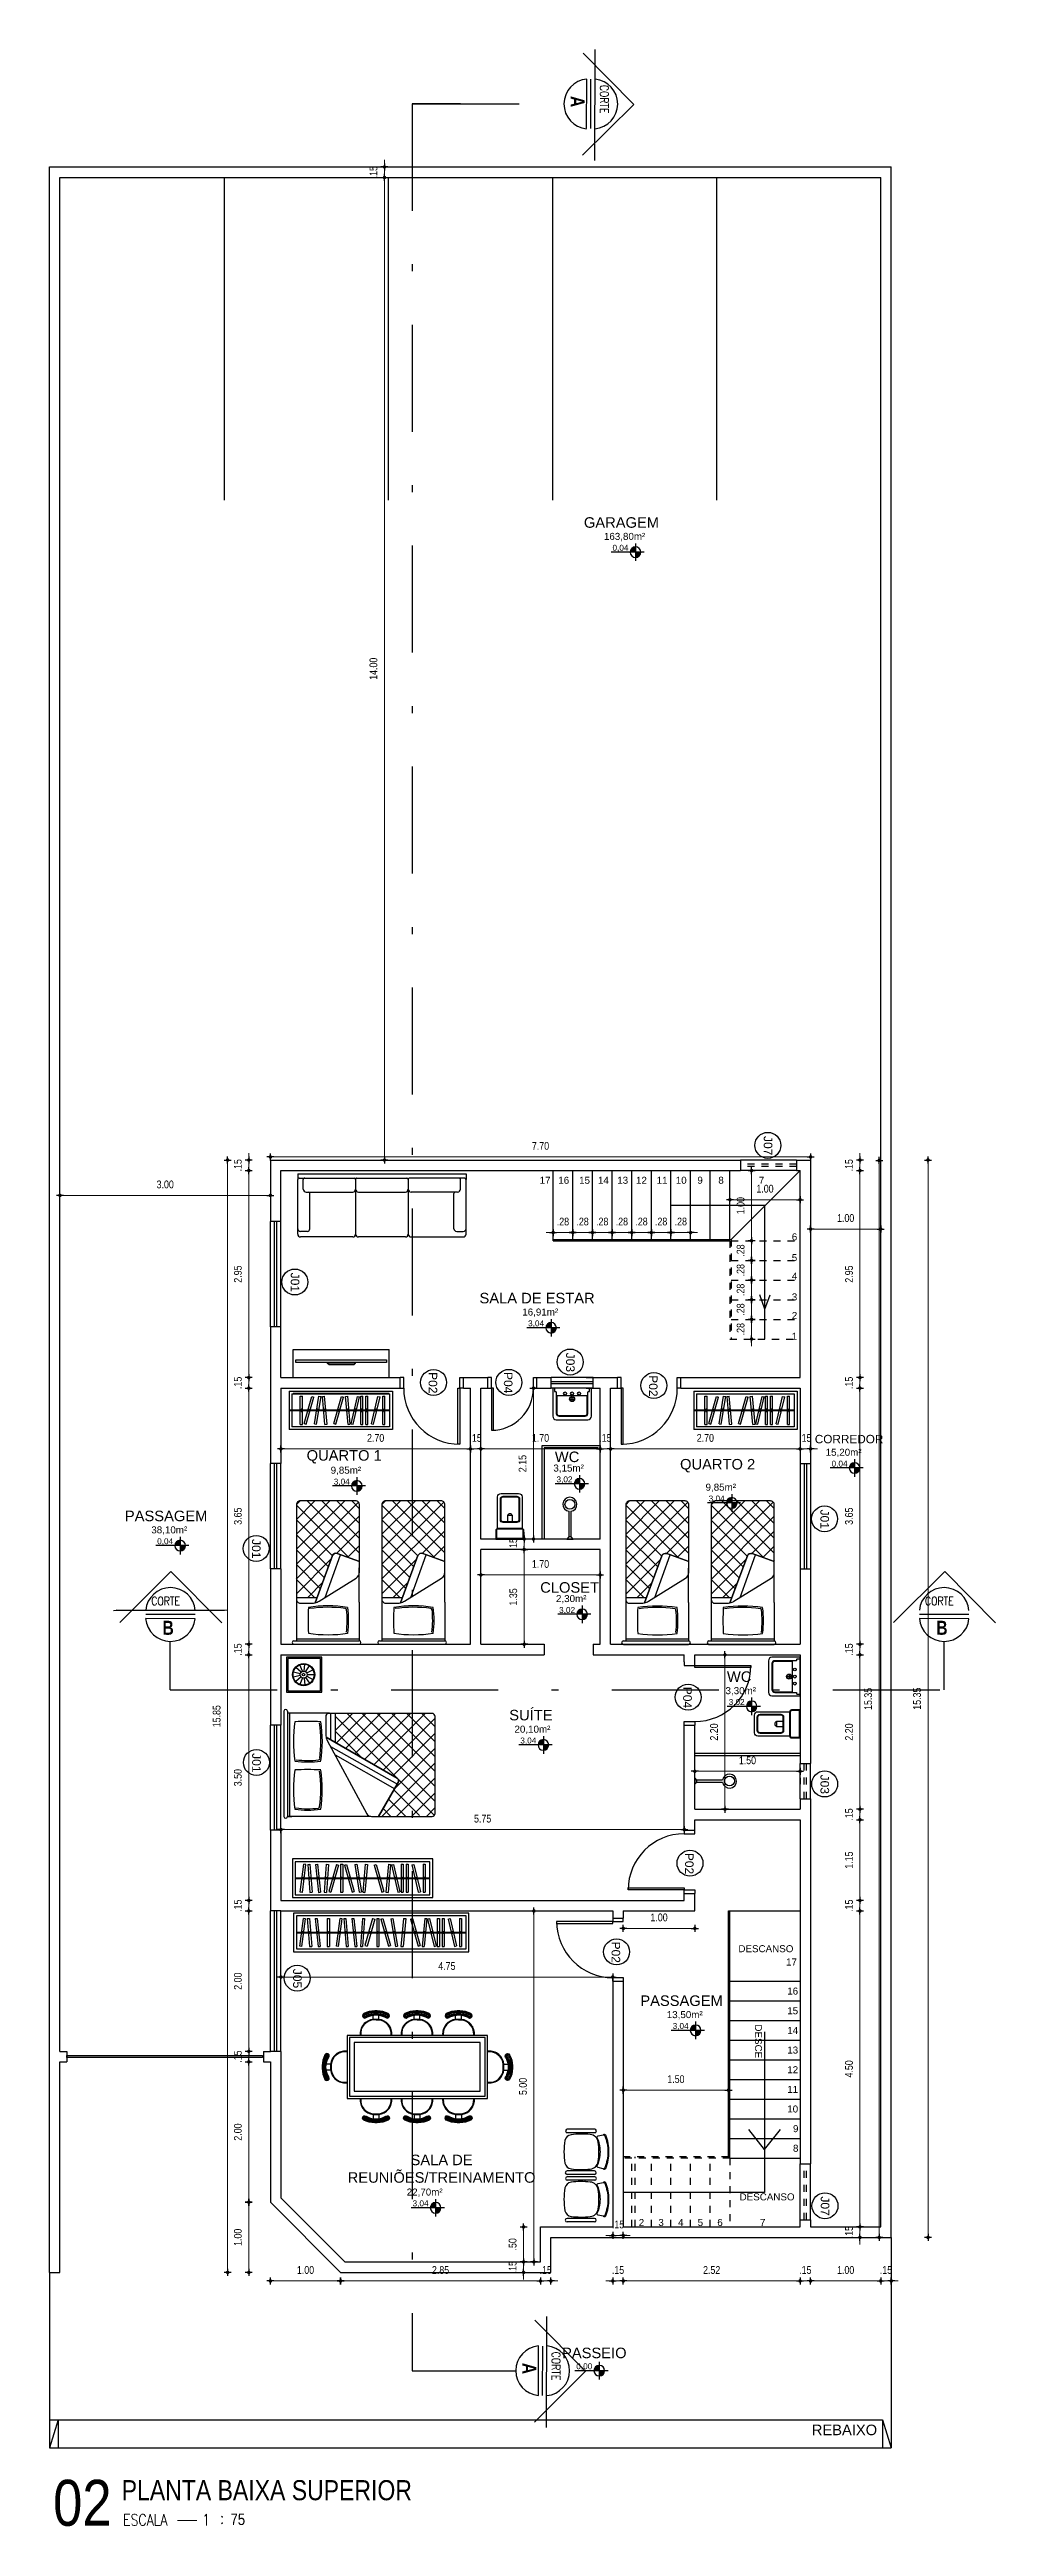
# Model space of a CAD drawing. Header units: millimetres. Extents: x 3212 to 6878, y 1640 to 3386.
# Drawn here: x 3228.04 to 3241.53, y 1699.44 to 1734.73 of the extents above; entities that cross this region are included whole.
import ezdxf
from ezdxf.enums import TextEntityAlignment as Align

# ---------------------------------------------------------------- set-up
doc = ezdxf.new("R2010")
doc.units = ezdxf.units.MM
doc.header["$LTSCALE"] = 0.8
doc.linetypes.add('DASHDOT2', pattern=[12.7, 6.35, -3.175, 0, -3.175])
doc.linetypes.add('HIDDEN2', pattern=[0.1875, 0.125, -0.0625])
for name, color, linetype in [('0-COTAS', 8, 'Continuous'), ('A-PEN-W', 7, 'Continuous'), ('A-PEN-Y', 2, 'Continuous'), ('BANHO_COZINHA', 7, 'Continuous'), ('COTA', 2, 'Continuous'), ('E-TXT-G', 3, 'Continuous'), ('E-TXT-Y', 2, 'Continuous'), ('MOVEIS', 7, 'Continuous'), ('NIVEIS', 1, 'Continuous')]:
    doc.layers.add(name, color=color, linetype=linetype)
doc.layers.add('COTAS', color=53, linetype='Continuous', lineweight=9)
doc.layers.add('E-TXT-W', color=7, linetype='Continuous', lineweight=20)
doc.styles.add('CARIMBO_DADOS', font='arial.ttf', dxfattribs={"height": 0.1})
doc.styles.add('F2', font='ARIALN.TTF')
doc.styles.add('REG140', font='romans.shx', dxfattribs={"width": 0.8, "height": 0.35})
doc.styles.add('REG60', font='romans.shx', dxfattribs={"width": 0.8, "height": 0.15})
doc.styles.add('REG80', font='romans.shx', dxfattribs={"width": 0.8, "height": 0.1})
doc.styles.add('REGUA80', font='arial.ttf', dxfattribs={"height": 1})
doc.styles.add('SANSSERIF2', font='sanssb__.ttf', dxfattribs={"width": 0.8})
doc.styles.add('T20', font='PORT2', dxfattribs={"height": 0.2})
doc.styles.add('TEXT', font='arial.ttf')
doc.dimstyles.new('ARQUITETURA', dxfattribs={"dimtxt": 0.11, "dimasz": 0.05, "dimexe": 0.1, "dimexo": 0, "dimgap": 0.1, "dimtad": 1, "dimzin": 5, "dimdsep": 46, "dimtxsty": 'F2', "dimblk": 'COTA', "dimcen": 0, "dimse1": 1, "dimse2": 1, "dimadec": 0, "dimazin": 0, "dimtfac": 2, "dimtix": 1, "dimtmove": 2, "dimatfit": 3, "dimldrblk": 'COTA', "dimfxl": 0, "dimtolj": 1, "dimtzin": 5, "dimarcsym": 0})

# ---------------------------------------------------------------- blocks, each defined once
blk = doc.blocks.new('cotas')
at = {"layer": 'A-PEN-Y'}
h = blk.add_hatch(color=256, dxfattribs=at)
h.paths.add_polyline_path([(0.135, 0, 0.414214), (0, 0.135), (0, 0)])
h.paths.add_polyline_path([(0, 0), (-0.135, 0, 0.414214), (0, -0.135)])
at = {"layer": 'A-PEN-W'}
for p, q in [((-0.223, 0), (0.621, 0)), ((0, 0.223), (0, -0.223))]:
    blk.add_line(p, q, dxfattribs=at)
blk.add_circle((0, 0), 0.135, dxfattribs=at)
at = {"layer": 'A-PEN-W', "style": 'T20'}
blk.add_attdef('COTA', (0.167, 0.038), '', height=0.15, dxfattribs=at)
blk = doc.blocks.new('COTA')
at = {"layer": 'COTA'}
for p, q in [((-1, 0), (1, 0)), ((0, 1), (0, -1))]:
    blk.add_line(p, q, dxfattribs=at)
at = {"layer": 'COTA', "const_width": 0.5}
blk.add_lwpolyline([(-0.25, 0, 1), (0.25, 0, 1)], format="xyb", close=True, dxfattribs=at)
blk = doc.blocks.new('*D324')
at = {"layer": '0-COTAS', "color": 0, "lineweight": -2, "transparency": 16777216}
blk.add_line((3568.627, 1830.863), (3568.627, 1829.963), dxfattribs=at)
at = {"layer": 'Defpoints', "color": 0, "transparency": 16777216}
for p in [(3568.935, 1830.913), (3568.627, 1829.913), (3569.935, 1829.913)]:
    blk.add_point(p, dxfattribs=at)
at = {"layer": '0-COTAS', "color": 0, "lineweight": -2, "transparency": 16777216, "xscale": 0.05, "yscale": 0.05, "zscale": 0.05}
for p, rotation in [((3568.627, 1830.913), 90), ((3568.627, 1829.913), 270)]:
    blk.add_blockref('COTA', p, dxfattribs=dict(at, rotation=rotation))
at = {"layer": '0-COTAS', "color": 0, "transparency": 16777216, "insert": (3568.471, 1830.413), "char_height": 0.11, "attachment_point": 5, "rotation": 90, "style": 'F2'}
blk.add_mtext('\\A1;1.00', dxfattribs=at)
blk = doc.blocks.new('*D417')
at = {"layer": '0-COTAS', "color": 0, "lineweight": -2, "transparency": 16777216}
blk.add_line((3569.885, 1829.791), (3568.985, 1829.791), dxfattribs=at)
at = {"layer": 'Defpoints', "color": 0, "transparency": 16777216}
for p in [(3568.935, 1830.913), (3568.935, 1829.791), (3569.935, 1829.913)]:
    blk.add_point(p, dxfattribs=at)
at = {"layer": '0-COTAS', "color": 0, "lineweight": -2, "transparency": 16777216, "xscale": 0.05, "yscale": 0.05, "zscale": 0.05, "rotation": 180}
blk.add_blockref('COTA', (3568.935, 1829.791), dxfattribs=at)
at = {"layer": '0-COTAS', "color": 0, "lineweight": -2, "transparency": 16777216, "xscale": 0.05, "yscale": 0.05, "zscale": 0.05}
blk.add_blockref('COTA', (3569.935, 1829.791), dxfattribs=at)
at = {"layer": '0-COTAS', "color": 0, "transparency": 16777216, "insert": (3569.435, 1829.947), "char_height": 0.11, "attachment_point": 5, "style": 'F2'}
blk.add_mtext('\\A1;1.00', dxfattribs=at)
blk = doc.blocks.new('MESA3')
for p, q in [((-0.028, 1.198), (-0.028, 1.26)), ((0.056, 1.198), (0.056, 1.26)), ((-0.665, 0.593), (-0.727, 0.593)), ((-0.665, 0.51), (-0.727, 0.51)), ((0.688, 0.593), (0.75, 0.593)), ((0.688, 0.51), (0.75, 0.51)), ((-0.665, 0.001), (-0.727, 0.001)), ((0.688, 0.001), (0.75, 0.001)), ((-0.665, -0.082), (-0.727, -0.082)), ((0.688, -0.082), (0.75, -0.082)), ((-0.665, -0.584), (-0.727, -0.584)), ((-0.665, -0.667), (-0.727, -0.667)), ((0.688, -0.584), (0.75, -0.584)), ((0.688, -0.667), (0.75, -0.667)), ((-0.028, -1.272), (-0.028, -1.334)), ((0.056, -1.272), (0.056, -1.334))]:
    blk.add_line(p, q)
for points in [[(-0.004, 1.319), (0.032, 1.319, -0.126461), (0.189, 1.28, -1.05486), (0.154, 1.223), (0.137, 1.234, 0.10861), (0.014, 1.264, 0.10861), (-0.109, 1.234), (-0.126, 1.223, -1.05486), (-0.161, 1.28, -0.126461), (-0.004, 1.319), (0.031, 1.319)], [(-0.785, 0.569), (-0.785, 0.533, 0.126461), (-0.747, 0.377, 1.05486), (-0.69, 0.412), (-0.701, 0.429, -0.10861), (-0.73, 0.552, -0.10861), (-0.701, 0.675), (-0.69, 0.692, 1.05486), (-0.747, 0.727, 0.126461), (-0.785, 0.57), (-0.785, 0.534)], [(0.808, 0.569), (0.808, 0.533, -0.126461), (0.77, 0.377, -1.05486), (0.713, 0.412), (0.724, 0.429, 0.10861), (0.753, 0.552, 0.10861), (0.724, 0.675), (0.713, 0.692, -1.05486), (0.77, 0.727, -0.126461), (0.808, 0.57), (0.808, 0.534)], [(-0.785, -0.023), (-0.785, -0.059, 0.126461), (-0.747, -0.215, 1.05486), (-0.69, -0.18), (-0.701, -0.163, -0.10861), (-0.73, -0.04, -0.10861), (-0.701, 0.083), (-0.69, 0.1, 1.05486), (-0.747, 0.135, 0.126461), (-0.785, -0.022), (-0.785, -0.058)], [(0.808, -0.023), (0.808, -0.059, -0.126461), (0.77, -0.215, -1.05486), (0.713, -0.18), (0.724, -0.163, 0.10861), (0.753, -0.04, 0.10861), (0.724, 0.083), (0.713, 0.1, -1.05486), (0.77, 0.135, -0.126461), (0.808, -0.022), (0.808, -0.058)], [(-0.785, -0.608), (-0.785, -0.644, 0.126461), (-0.747, -0.8, 1.05486), (-0.69, -0.765), (-0.701, -0.748, -0.10861), (-0.73, -0.625, -0.10861), (-0.701, -0.502), (-0.69, -0.485, 1.05486), (-0.747, -0.45, 0.126461), (-0.785, -0.607), (-0.785, -0.643)], [(0.808, -0.608), (0.808, -0.644, -0.126461), (0.77, -0.8, -1.05486), (0.713, -0.765), (0.724, -0.748, 0.10861), (0.753, -0.625, 0.10861), (0.724, -0.502), (0.713, -0.485, -1.05486), (0.77, -0.45, -0.126461), (0.808, -0.607), (0.808, -0.643)], [(-0.004, -1.392), (0.032, -1.392, 0.126461), (0.189, -1.354, 1.05486), (0.154, -1.297), (0.137, -1.308, -0.10861), (0.014, -1.338, -0.10861), (-0.109, -1.308), (-0.126, -1.297, 1.05486), (-0.161, -1.354, 0.126461), (-0.004, -1.392), (0.031, -1.392)]]:
    blk.add_lwpolyline(points, format="xyb")
for points in [[(0.014, 1.313), (0.032, 1.313, -0.12647), (0.186, 1.275, -1.057116), (0.157, 1.229), (0.14, 1.24, 0.109005), (0.014, 1.27, 0.109005), (-0.112, 1.24), (-0.13, 1.229, -1.057116), (-0.158, 1.275, -0.12647), (-0.004, 1.313)], [(0.014, 1.308), (0.032, 1.308, -0.126475), (0.184, 1.271, -1.059183), (0.16, 1.232), (0.142, 1.243, 0.109269), (0.014, 1.274, 0.109269), (-0.114, 1.243), (-0.132, 1.232, -1.059183), (-0.156, 1.271, -0.126475), (-0.004, 1.308)], [(0.014, 1.296), (0.032, 1.296, -0.126481), (0.178, 1.26, -1.071489), (0.167, 1.243), (0.148, 1.254, 0.110003), (0.014, 1.287, 0.110003), (-0.12, 1.254), (-0.139, 1.243, -1.071489), (-0.15, 1.26, -0.126481), (-0.004, 1.296)], [(-0.779, 0.552), (-0.779, 0.533, 0.12647), (-0.741, 0.38, 1.057116), (-0.695, 0.408), (-0.706, 0.426, -0.109005), (-0.737, 0.552, -0.109005), (-0.706, 0.678), (-0.695, 0.695, 1.057116), (-0.741, 0.724, 0.12647), (-0.779, 0.57)], [(-0.775, 0.552), (-0.775, 0.533, 0.126475), (-0.737, 0.382, 1.059183), (-0.699, 0.406), (-0.71, 0.423, -0.109269), (-0.741, 0.552, -0.109269), (-0.71, 0.68), (-0.699, 0.698, 1.059183), (-0.737, 0.722, 0.126475), (-0.775, 0.57)], [(-0.762, 0.552), (-0.762, 0.533, 0.126481), (-0.726, 0.388, 1.071489), (-0.709, 0.399), (-0.721, 0.417, -0.110003), (-0.753, 0.552, -0.110003), (-0.721, 0.686), (-0.709, 0.705, 1.071489), (-0.726, 0.716, 0.126481), (-0.762, 0.57)], [(0.802, 0.552), (0.802, 0.533, -0.12647), (0.764, 0.38, -1.057116), (0.718, 0.408), (0.729, 0.426, 0.109005), (0.76, 0.552, 0.109005), (0.729, 0.678), (0.718, 0.695, -1.057116), (0.764, 0.724, -0.12647), (0.802, 0.57)], [(0.798, 0.552), (0.798, 0.533, -0.126475), (0.76, 0.382, -1.059183), (0.722, 0.406), (0.733, 0.423, 0.109269), (0.764, 0.552, 0.109269), (0.733, 0.68), (0.722, 0.698, -1.059183), (0.76, 0.722, -0.126475), (0.798, 0.57)], [(0.785, 0.552), (0.785, 0.533, -0.126481), (0.749, 0.388, -1.071489), (0.732, 0.399), (0.744, 0.417, 0.110003), (0.776, 0.552, 0.110003), (0.744, 0.686), (0.732, 0.705, -1.071489), (0.749, 0.716, -0.126481), (0.785, 0.57)], [(-0.779, -0.04), (-0.779, -0.059, 0.12647), (-0.741, -0.212, 1.057116), (-0.695, -0.184), (-0.706, -0.166, -0.109005), (-0.737, -0.04, -0.109005), (-0.706, 0.086), (-0.695, 0.103, 1.057116), (-0.741, 0.132, 0.12647), (-0.779, -0.022)], [(-0.775, -0.04), (-0.775, -0.059, 0.126475), (-0.737, -0.21, 1.059183), (-0.699, -0.186), (-0.71, -0.169, -0.109269), (-0.741, -0.04, -0.109269), (-0.71, 0.088), (-0.699, 0.106, 1.059183), (-0.737, 0.13, 0.126475), (-0.775, -0.022)], [(-0.762, -0.04), (-0.762, -0.059, 0.126481), (-0.726, -0.204, 1.071489), (-0.709, -0.193), (-0.721, -0.175, -0.110003), (-0.753, -0.04, -0.110003), (-0.721, 0.094), (-0.709, 0.113, 1.071489), (-0.726, 0.124, 0.126481), (-0.762, -0.022)], [(0.802, -0.04), (0.802, -0.059, -0.12647), (0.764, -0.212, -1.057116), (0.718, -0.184), (0.729, -0.166, 0.109005), (0.76, -0.04, 0.109005), (0.729, 0.086), (0.718, 0.103, -1.057116), (0.764, 0.132, -0.12647), (0.802, -0.022)], [(0.798, -0.04), (0.798, -0.059, -0.126475), (0.76, -0.21, -1.059183), (0.722, -0.186), (0.733, -0.169, 0.109269), (0.764, -0.04, 0.109269), (0.733, 0.088), (0.722, 0.106, -1.059183), (0.76, 0.13, -0.126475), (0.798, -0.022)], [(0.785, -0.04), (0.785, -0.059, -0.126481), (0.749, -0.204, -1.071489), (0.732, -0.193), (0.744, -0.175, 0.110003), (0.776, -0.04, 0.110003), (0.744, 0.094), (0.732, 0.113, -1.071489), (0.749, 0.124, -0.126481), (0.785, -0.022)], [(-0.779, -0.625), (-0.779, -0.644, 0.12647), (-0.741, -0.797, 1.057116), (-0.695, -0.769), (-0.706, -0.751, -0.109005), (-0.737, -0.625, -0.109005), (-0.706, -0.499), (-0.695, -0.482, 1.057116), (-0.741, -0.453, 0.12647), (-0.779, -0.607)], [(-0.775, -0.625), (-0.775, -0.644, 0.126475), (-0.737, -0.795, 1.059183), (-0.699, -0.771), (-0.71, -0.753, -0.109269), (-0.741, -0.625, -0.109269), (-0.71, -0.497), (-0.699, -0.479, 1.059183), (-0.737, -0.455, 0.126475), (-0.775, -0.607)], [(-0.762, -0.625), (-0.762, -0.644, 0.126481), (-0.726, -0.789, 1.071489), (-0.709, -0.778), (-0.721, -0.76, -0.110003), (-0.753, -0.625, -0.110003), (-0.721, -0.491), (-0.709, -0.472, 1.071489), (-0.726, -0.461, 0.126481), (-0.762, -0.607)], [(0.802, -0.625), (0.802, -0.644, -0.12647), (0.764, -0.797, -1.057116), (0.718, -0.769), (0.729, -0.751, 0.109005), (0.76, -0.625, 0.109005), (0.729, -0.499), (0.718, -0.482, -1.057116), (0.764, -0.453, -0.12647), (0.802, -0.607)], [(0.798, -0.625), (0.798, -0.644, -0.126475), (0.76, -0.795, -1.059183), (0.722, -0.771), (0.733, -0.753, 0.109269), (0.764, -0.625, 0.109269), (0.733, -0.497), (0.722, -0.479, -1.059183), (0.76, -0.455, -0.126475), (0.798, -0.607)], [(0.785, -0.625), (0.785, -0.644, -0.126481), (0.749, -0.789, -1.071489), (0.732, -0.778), (0.744, -0.76, 0.110003), (0.776, -0.625, 0.110003), (0.744, -0.491), (0.732, -0.472, -1.071489), (0.749, -0.461, -0.126481), (0.785, -0.607)], [(0.014, -1.386), (0.032, -1.386, 0.12647), (0.186, -1.348, 1.057116), (0.157, -1.302), (0.14, -1.313, -0.109005), (0.014, -1.344, -0.109005), (-0.112, -1.313), (-0.13, -1.302, 1.057116), (-0.158, -1.348, 0.12647), (-0.004, -1.386)], [(0.014, -1.382), (0.032, -1.382, 0.126475), (0.184, -1.345, 1.059183), (0.16, -1.306), (0.142, -1.317, -0.109269), (0.014, -1.348, -0.109269), (-0.114, -1.317), (-0.132, -1.306, 1.059183), (-0.156, -1.345, 0.126475), (-0.004, -1.382)], [(0.014, -1.369), (0.032, -1.369, 0.126481), (0.178, -1.334, 1.071489), (0.167, -1.316), (0.148, -1.328, -0.110003), (0.014, -1.361, -0.110003), (-0.12, -1.328), (-0.139, -1.316, 1.071489), (-0.15, -1.334, 0.126481), (-0.004, -1.369)]]:
    blk.add_lwpolyline(points, format="xyb", close=True)
for points in [[(-0.438, -1.037), (0.462, -1.037), (0.462, 0.963), (-0.438, 0.963)], [(-0.406, -1.004), (0.429, -1.004), (0.429, 0.93), (-0.406, 0.93)], [(-0.335, -0.934), (0.359, -0.934), (0.359, 0.86), (-0.335, 0.86)]]:
    blk.add_lwpolyline(points, close=True)
for centre, radius, start, end in [((-0.007, 0.994), 0.205, 84.0185, 174.1891), ((-0.007, 0.994), 0.195, 84.0185, 174.1891), ((0.035, 0.994), 0.205, 5.8109, 95.9815), ((0.035, 0.994), 0.197, 5.8109, 95.9815), ((-0.461, 0.573), 0.205, 95.8109, 185.9815), ((-0.461, 0.573), 0.195, 95.8109, 185.9815), ((-0.459, 0.654), 0.125, 80.5286, 100.488), ((-0.459, 0.654), 0.115, 79.7648, 100.488), ((-0.089, 0.993), 0.125, 169.512, 193.6547), ((-0.089, 0.993), 0.115, 169.512, 193.6547), ((0.116, 0.993), 0.115, 346.3453, 10.488), ((0.116, 0.993), 0.125, 346.3453, 10.488), ((0.482, 0.654), 0.125, 79.512, 99.4714), ((0.482, 0.654), 0.115, 79.512, 100.2352), ((0.484, 0.573), 0.195, 354.0185, 84.1891), ((0.484, 0.573), 0.205, 354.0185, 84.1891), ((-0.461, 0.53), 0.205, 174.0185, 264.1891), ((-0.461, 0.53), 0.197, 174.0185, 264.1891), ((0.484, 0.53), 0.197, 275.8109, 5.9815), ((0.484, 0.53), 0.205, 275.8109, 5.9815), ((-0.461, -0.019), 0.205, 95.8109, 185.9815), ((-0.461, -0.019), 0.195, 95.8109, 185.9815), ((-0.459, 0.449), 0.125, 259.512, 279.4714), ((-0.459, 0.062), 0.125, 80.5286, 100.488), ((-0.459, 0.449), 0.115, 259.512, 280.2537), ((-0.459, 0.062), 0.115, 79.7648, 100.488), ((0.482, 0.449), 0.115, 259.7463, 280.488), ((0.482, 0.449), 0.125, 260.5286, 280.488), ((0.482, 0.062), 0.125, 79.512, 99.4714), ((0.482, 0.062), 0.115, 79.512, 100.2352), ((0.484, -0.019), 0.195, 354.0185, 84.1891), ((0.484, -0.019), 0.205, 354.0185, 84.1891), ((-0.461, -0.062), 0.205, 174.0185, 264.1891), ((-0.461, -0.062), 0.197, 174.0185, 264.1891), ((-0.459, -0.143), 0.125, 259.512, 279.4714), ((-0.459, -0.143), 0.115, 259.512, 280.2537), ((0.482, -0.143), 0.115, 259.7463, 280.488), ((0.482, -0.143), 0.125, 260.5286, 280.488), ((0.484, -0.062), 0.197, 275.8109, 5.9815), ((0.484, -0.062), 0.205, 275.8109, 5.9815), ((-0.461, -0.604), 0.205, 95.8109, 185.9815), ((-0.461, -0.647), 0.205, 174.0185, 264.1891), ((-0.461, -0.647), 0.197, 174.0185, 264.1891), ((-0.461, -0.604), 0.195, 95.8109, 185.9815), ((-0.459, -0.523), 0.125, 80.5286, 100.488), ((-0.459, -0.523), 0.115, 79.7648, 100.488), ((0.482, -0.523), 0.125, 79.512, 99.4714), ((0.482, -0.523), 0.115, 79.512, 100.2352), ((0.484, -0.604), 0.195, 354.0185, 84.1891), ((0.484, -0.647), 0.197, 275.8109, 5.9815), ((0.484, -0.604), 0.205, 354.0185, 84.1891), ((0.484, -0.647), 0.205, 275.8109, 5.9815), ((-0.459, -0.728), 0.125, 259.512, 279.4714), ((-0.459, -0.728), 0.115, 259.512, 280.2537), ((-0.089, -1.066), 0.125, 166.3453, 190.488), ((-0.089, -1.066), 0.115, 166.3453, 190.488), ((0.116, -1.066), 0.115, 349.512, 13.6547), ((0.116, -1.066), 0.125, 349.512, 13.6547), ((0.482, -0.728), 0.115, 259.7463, 280.488), ((0.482, -0.728), 0.125, 260.5286, 280.488), ((-0.007, -1.068), 0.205, 185.8109, 275.9815), ((-0.007, -1.068), 0.195, 185.8109, 275.9815), ((0.035, -1.068), 0.205, 264.0185, 354.1891), ((0.035, -1.068), 0.197, 264.0185, 354.1891)]:
    blk.add_arc(centre, radius, start, end)
blk = doc.blocks.new('CAMA_SLT')
at = {"layer": 'MOVEIS'}
for p, q in [((0.465, 1.827), (-0.435, 0.927)), ((0.258, 2.045), (-0.431, 1.356)), ((0.046, 2.045), (-0.431, 1.568)), ((-0.378, 2.045), (-0.431, 1.992)), ((-0.166, 2.045), (-0.431, 1.78)), ((0.453, 2.027), (-0.431, 1.144)), ((0.319, 1.235), (-0.431, 1.984)), ((0.082, 1.26), (-0.431, 1.772)), ((0.465, 1.301), (-0.279, 2.045)), ((0.465, 1.513), (-0.067, 2.045)), ((0.465, 1.725), (0.145, 2.045)), ((0.465, 1.937), (0.358, 2.045)), ((0.025, 1.105), (-0.431, 1.56)), ((0.465, 1.615), (0.147, 1.297)), ((-0.033, 0.95), (-0.431, 1.348)), ((0.066, 1.216), (-0.431, 0.719)), ((-0.09, 0.795), (-0.431, 1.136)), ((0.465, 1.403), (0.303, 1.241)), ((0.465, 1.191), (0.458, 1.184)), ((0.465, 0.6), (0.465, 1.089)), ((-0.175, 0.668), (-0.431, 0.924)), ((-0.059, 0.879), (-0.269, 0.668)), ((-0.431, 0.641), (-0.431, 0.052)), ((0.465, 0.6), (0.465, 0.05)), ((-0.465, 0.05), (0.465, 0.05)), ((-0.465, 0), (0.465, 0)), ((-0.435, 0.08), (0.465, 0.08))]:
    blk.add_line(p, q, dxfattribs=at)
for points in [[(-0.165, 0.592), (0.083, 1.263, -0.412246), (0.152, 1.295), (0.467, 1.181), (0.467, 1.991, 0.414214), (0.413, 2.045), (-0.377, 2.045, 0.414214), (-0.431, 1.991), (-0.431, 0.641, 0.414214), (-0.377, 0.587), (-0.208, 0.587, 0.057677)], [(0.467, 1.026), (0.467, 1.181), (0.152, 1.295, 0.412246), (0.083, 1.263), (-0.165, 0.592, 0.081235), (-0.108, 0.616), (0.421, 0.944, 0.259638)]]:
    blk.add_lwpolyline(points, format="xyb", close=True, dxfattribs=at)
for points in [[(-0.019, 0.668), (0.2, 1.276)], [(-0.431, 0.668), (-0.137, 0.668)]]:
    blk.add_lwpolyline(points, dxfattribs=at)
for centre, radius, start, end in [((3.253, 0.341), 3.518, 176.9884, 183.0116), ((0.02, -1.297), 1.844, 81.2758, 98.7242), ((0.02, -1.297), 1.824, 82.2329, 98.2634), ((0.264, 0.491), 0.02, 6.4988, 82.2329), ((-1.049, 0.341), 1.342, 352.8048, 6.4988), ((-1.049, 0.341), 1.362, 352.1998, 7.8002), ((-0.465, 0.025), 0.025, 90, 270), ((0.02, 2.185), 2.048, 262.1494, 277.8506), ((0.465, 0.025), 0.025, 270, 90)]:
    blk.add_arc(centre, radius, start, end, dxfattribs=at)
blk = doc.blocks.new('ARMARIO')
at = {"layer": 'MOVEIS'}
for p, q in [((-0.27, -0.523), (-0.27, 0.951)), ((-0.27, 0.951), (0.28, 0.951)), ((-0.23, -0.483), (-0.23, 0.911)), ((-0.23, 0.911), (0.24, 0.911)), ((0.205, 0.844), (-0.195, 0.844)), ((-0.195, 0.814), (-0.195, 0.844)), ((0.205, 0.814), (-0.195, 0.814)), ((-0.194, 0.745), (-0.187, 0.775)), ((0.196, 0.654), (-0.194, 0.745)), ((0.203, 0.683), (-0.187, 0.775)), ((-0.01, 0.72), (-0.011, 0.715)), ((-0.011, 0.715), (0.018, 0.708)), ((-0.01, 0.832), (-0.01, 0.827)), ((-0.01, 0.832), (0.02, 0.832)), ((-0.01, 0.827), (0.02, 0.827)), ((-0.01, 0.72), (0.019, 0.713)), ((0, -0.523), (0, 0.911)), ((0.01, -0.523), (0.01, 0.911)), ((0.018, 0.708), (0.019, 0.713)), ((0.02, 0.827), (0.02, 0.832)), ((0.205, 0.814), (0.205, 0.844)), ((0.24, 0.911), (0.24, -0.483)), ((0.28, 0.951), (0.28, -0.523)), ((0.205, 0.6), (-0.195, 0.6)), ((-0.195, 0.57), (-0.195, 0.6)), ((0.205, 0.57), (-0.195, 0.57)), ((0.205, 0.529), (-0.195, 0.529)), ((-0.195, 0.499), (-0.195, 0.529)), ((0.205, 0.499), (-0.195, 0.499)), ((-0.194, 0.453), (-0.187, 0.483)), ((0.196, 0.362), (-0.194, 0.453)), ((0.203, 0.391), (-0.187, 0.483)), ((-0.01, 0.428), (-0.011, 0.423)), ((-0.011, 0.423), (0.018, 0.416)), ((-0.01, 0.587), (-0.01, 0.582)), ((-0.01, 0.587), (0.02, 0.587)), ((-0.01, 0.582), (0.02, 0.582)), ((-0.01, 0.516), (-0.01, 0.511)), ((-0.01, 0.516), (0.02, 0.516)), ((-0.01, 0.511), (0.02, 0.511)), ((-0.01, 0.428), (0.019, 0.421)), ((0.018, 0.416), (0.019, 0.421)), ((0.02, 0.582), (0.02, 0.587)), ((0.02, 0.511), (0.02, 0.516)), ((0.196, 0.654), (0.203, 0.683)), ((0.196, 0.362), (0.203, 0.391)), ((0.205, 0.57), (0.205, 0.6)), ((0.205, 0.499), (0.205, 0.529)), ((0.203, 0.351), (-0.196, 0.314)), ((-0.193, 0.284), (-0.196, 0.314)), ((0.203, 0.019), (-0.196, -0.018)), ((0.205, 0.321), (-0.193, 0.284)), ((-0.191, 0.226), (-0.183, 0.255)), ((0.194, 0.117), (-0.191, 0.226)), ((0.202, 0.146), (-0.183, 0.255)), ((-0.01, 0.318), (0.019, 0.321)), ((-0.01, 0.318), (-0.01, 0.313)), ((-0.01, 0.313), (0.02, 0.316)), ((-0.008, 0.192), (-0.009, 0.188)), ((-0.009, 0.188), (0.019, 0.179)), ((-0.008, 0.192), (0.021, 0.184)), ((0.02, 0.316), (0.019, 0.321)), ((0.019, 0.179), (0.021, 0.184)), ((0.194, 0.117), (0.202, 0.146)), ((0.205, 0.321), (0.203, 0.351)), ((0.205, -0.011), (0.203, 0.019)), ((-0.193, -0.048), (-0.196, -0.018)), ((-0.195, -0.096), (-0.19, -0.067)), ((0.199, -0.162), (-0.195, -0.096)), ((0.205, -0.333), (-0.195, -0.333)), ((-0.195, -0.363), (-0.195, -0.333)), ((0.205, -0.011), (-0.193, -0.048)), ((-0.191, -0.198), (-0.183, -0.169)), ((0.194, -0.306), (-0.191, -0.198)), ((0.204, -0.133), (-0.19, -0.067)), ((0.202, -0.278), (-0.183, -0.169)), ((-0.01, -0.11), (-0.011, -0.115)), ((-0.011, -0.115), (0.019, -0.119)), ((-0.01, -0.014), (0.019, -0.011)), ((-0.01, -0.014), (-0.01, -0.019)), ((-0.01, -0.019), (0.02, -0.016)), ((-0.01, -0.11), (0.02, -0.115)), ((-0.01, -0.346), (-0.01, -0.351)), ((-0.01, -0.346), (0.02, -0.346)), ((-0.01, -0.351), (0.02, -0.351)), ((-0.008, -0.231), (-0.009, -0.236)), ((-0.009, -0.236), (0.019, -0.244)), ((-0.008, -0.231), (0.021, -0.239)), ((0.02, -0.016), (0.019, -0.011)), ((0.019, -0.119), (0.02, -0.115)), ((0.019, -0.244), (0.021, -0.239)), ((0.02, -0.351), (0.02, -0.346)), ((0.194, -0.306), (0.202, -0.278)), ((0.199, -0.162), (0.204, -0.133)), ((0.205, -0.363), (0.205, -0.333)), ((-0.27, -0.523), (0.28, -0.523)), ((-0.23, -0.483), (0.24, -0.483)), ((0.205, -0.363), (-0.195, -0.363))]:
    blk.add_line(p, q, dxfattribs=at)
blk = doc.blocks.new('CAMA_CSL')
at = {"layer": 'MOVEIS'}
for p, q in [((0.535, 2.156), (-0.718, 0.903)), ((0.111, 2.156), (-0.718, 1.327)), ((0.323, 2.156), (-0.718, 1.115)), ((-0.101, 2.156), (-0.718, 1.539)), ((-0.313, 2.156), (-0.718, 1.751)), ((-0.525, 2.156), (-0.718, 1.964)), ((0.735, 2.144), (-0.679, 0.73)), ((0.092, 1.416), (-0.649, 2.156)), ((0.17, 1.55), (-0.436, 2.156)), ((0.353, 1.579), (-0.224, 2.156)), ((0.751, 1.393), (-0.012, 2.156)), ((0.751, 1.605), (0.2, 2.156)), ((0.751, 1.818), (0.412, 2.156)), ((0.751, 2.03), (0.624, 2.156)), ((0.014, 1.281), (-0.718, 2.014)), ((-0.063, 1.147), (-0.718, 1.802)), ((0.737, 1.934), (0.372, 1.568)), ((-0.141, 1.012), (-0.718, 1.59)), ((0.751, 1.736), (0.505, 1.49)), ((0.751, 1.523), (0.639, 1.412)), ((-0.219, 0.878), (-0.718, 1.378)), ((-0.296, 0.743), (-0.718, 1.165)), ((-0.082, 1.115), (-0.467, 0.73)), ((0.75, 1.236), (0.75, 0.05)), ((-0.474, 0.73), (-0.718, 0.975)), ((-0.72, 0.648), (-0.72, 0.05)), ((-0.75, 0.05), (0.75, 0.05)), ((-0.75, 0), (0.75, 0)), ((-0.72, 0.08), (0.75, 0.08)), ((0.75, 0.05), (0.75, 0.11))]:
    blk.add_line(p, q, dxfattribs=at)
at = {"layer": 'MOVEIS', "linetype": 'Continuous'}
for points in [[(-0.379, 0.6), (0.206, 1.613, -0.415665), (0.267, 1.629), (0.751, 1.347), (0.751, 1.922), (0.751, 2.111, 0.414214), (0.706, 2.156), (-0.673, 2.156, 0.414214), (-0.718, 2.111), (-0.718, 1.922), (-0.718, 0.64, 0.414214), (-0.673, 0.595), (-0.418, 0.595, 0.055363)], [(0.751, 1.347), (0.267, 1.629, 0.415665), (0.206, 1.613), (-0.379, 0.6, 0.068584), (-0.334, 0.617), (0.711, 1.181, 0.275591), (0.751, 1.247)]]:
    blk.add_lwpolyline(points, format="xyb", close=True, dxfattribs=at)
for points in [[(-0.249, 0.663), (0.29, 1.618)], [(-0.126, 0.73), (0.357, 1.579)], [(-0.715, 0.73), (-0.306, 0.73)], [(-0.718, 0.663), (-0.345, 0.663)]]:
    blk.add_lwpolyline(points, dxfattribs=at)
at = {"layer": 'MOVEIS'}
for centre, radius, start, end in [((2.913, 0.341), 3.518, 176.9884, 183.0116), ((-0.32, -1.297), 1.844, 81.2758, 98.7242), ((-0.32, -1.297), 1.824, 82.2329, 98.2634), ((-0.076, 0.491), 0.02, 6.4988, 82.2329), ((-1.389, 0.341), 1.342, 352.8048, 6.4988), ((-1.389, 0.341), 1.362, 352.1998, 7.8002), ((3.601, 0.339), 3.518, 176.9884, 183.0116), ((0.368, -1.299), 1.844, 81.2758, 98.7242), ((0.368, -1.299), 1.824, 82.2329, 98.2634), ((0.612, 0.489), 0.02, 6.4988, 82.2329), ((-0.702, 0.339), 1.342, 352.8048, 6.4988), ((-0.702, 0.339), 1.362, 352.1998, 7.8002), ((-0.75, 0.025), 0.025, 90, 270), ((-0.32, 2.185), 2.048, 262.1494, 277.8506), ((0.368, 2.183), 2.048, 262.1494, 277.8506), ((0.75, 0.025), 0.025, 270, 90)]:
    blk.add_arc(centre, radius, start, end, dxfattribs=at)
blk = doc.blocks.new('IND_DES')
at = {"layer": 'E-TXT-W'}
blk.add_line((0.027, -0.243), (0.198, -0.243), dxfattribs=at)
at = {"layer": 'E-TXT-G', "style": 'REG80', "width": 0.8}
for s, p in [('ESCALA', (-0.446, -0.286)), ('1', (0.243, -0.286)), (':', (0.399, -0.271))]:
    blk.add_text(s, height=0.1, dxfattribs=at).set_placement(p)
blk.add_attdef('ESCALA', (0.49, -0.281), '', height=0.1, dxfattribs=at)
at = {"layer": 'E-TXT-W', "style": 'SANSSERIF2', "width": 0.6}
blk.add_attdef('00', text='', height=0.4, dxfattribs=at).set_placement((-0.708, -0.288), align=Align.CENTER)
at = {"layer": 'E-TXT-Y', "style": 'REG140', "width": 0.8}
for tag, p in [('PROJETO', (-0.456, 0.183)), ('DESENHO', (-0.458, -0.066))]:
    blk.add_attdef(tag, p, '', height=0.175, dxfattribs=at)
blk = doc.blocks.new('*D418')
at = {"layer": '0-COTAS', "color": 0, "lineweight": -2, "transparency": 16777216}
blk.add_line((3578.309, 1830.462), (3578.309, 1845.713), dxfattribs=at)
at = {"layer": 'Defpoints', "color": 0, "transparency": 16777216}
for p in [(3576.635, 1845.763), (3578.309, 1845.763), (3576.635, 1830.412)]:
    blk.add_point(p, dxfattribs=at)
at = {"layer": '0-COTAS', "color": 0, "lineweight": -2, "transparency": 16777216, "xscale": 0.05, "yscale": 0.05, "zscale": 0.05}
for p, rotation in [((3578.309, 1845.763), 90), ((3578.309, 1830.412), 270)]:
    blk.add_blockref('COTA', p, dxfattribs=dict(at, rotation=rotation))
at = {"layer": '0-COTAS', "color": 0, "transparency": 16777216, "insert": (3578.153, 1838.088), "char_height": 0.11, "attachment_point": 5, "rotation": 90, "style": 'F2'}
blk.add_mtext('\\A1;15.35', dxfattribs=at)
blk = doc.blocks.new('*D325')
at = {"layer": '0-COTAS', "color": 0, "lineweight": -2, "transparency": 16777216}
blk.add_line((3570.561, 1845.813), (3570.561, 1859.713), dxfattribs=at)
at = {"layer": 'Defpoints', "color": 0, "transparency": 16777216}
for p in [(3569.887, 1859.763), (3570.561, 1859.763), (3568.887, 1845.763)]:
    blk.add_point(p, dxfattribs=at)
at = {"layer": '0-COTAS', "color": 0, "lineweight": -2, "transparency": 16777216, "xscale": 0.05, "yscale": 0.05, "zscale": 0.05}
for p, rotation in [((3570.561, 1859.763), 90), ((3570.561, 1845.763), 270)]:
    blk.add_blockref('COTA', p, dxfattribs=dict(at, rotation=rotation))
at = {"layer": '0-COTAS', "color": 0, "transparency": 16777216, "insert": (3570.404, 1852.763), "char_height": 0.11, "attachment_point": 5, "rotation": 90, "style": 'F2'}
blk.add_mtext('\\A1;14.00', dxfattribs=at)
blk = doc.blocks.new('*D326')
at = {"layer": '0-COTAS', "color": 0, "lineweight": -2, "transparency": 16777216}
for p, q in [((3570.561, 1859.963), (3570.561, 1860.013)), ((3570.561, 1859.763), (3570.561, 1859.913)), ((3570.561, 1859.713), (3570.561, 1859.663))]:
    blk.add_line(p, q, dxfattribs=at)
at = {"layer": 'Defpoints', "color": 0, "transparency": 16777216}
for p in [(3569.887, 1859.763), (3569.912, 1859.913), (3570.561, 1859.913)]:
    blk.add_point(p, dxfattribs=at)
at = {"layer": '0-COTAS', "color": 0, "lineweight": -2, "transparency": 16777216, "xscale": 0.05, "yscale": 0.05, "zscale": 0.05}
for p, rotation in [((3570.561, 1859.913), 270), ((3570.561, 1859.763), 90)]:
    blk.add_blockref('COTA', p, dxfattribs=dict(at, rotation=rotation))
at = {"layer": '0-COTAS', "color": 0, "transparency": 16777216, "insert": (3570.404, 1859.838), "char_height": 0.11, "attachment_point": 5, "rotation": 90, "style": 'F2'}
blk.add_mtext('\\A1;.15', dxfattribs=at)
blk = doc.blocks.new('*D327')
at = {"layer": '0-COTAS', "color": 0, "lineweight": -2, "transparency": 16777216}
for p, q in [((3575.794, 1843.543), (3575.794, 1843.593)), ((3575.794, 1843.213), (3575.794, 1843.493)), ((3575.794, 1843.163), (3575.794, 1843.113))]:
    blk.add_line(p, q, dxfattribs=at)
at = {"layer": 'Defpoints', "color": 0, "transparency": 16777216}
for p in [(3575.745, 1843.493), (3575.794, 1843.493), (3575.745, 1843.213)]:
    blk.add_point(p, dxfattribs=at)
at = {"layer": '0-COTAS', "color": 0, "lineweight": -2, "transparency": 16777216, "xscale": 0.05, "yscale": 0.05, "zscale": 0.05}
for p, rotation in [((3575.794, 1843.493), 270), ((3575.794, 1843.213), 90)]:
    blk.add_blockref('COTA', p, dxfattribs=dict(at, rotation=rotation))
at = {"layer": '0-COTAS', "color": 0, "transparency": 16777216, "insert": (3575.638, 1843.353), "char_height": 0.11, "attachment_point": 5, "rotation": 90, "style": 'F2'}
blk.add_mtext('\\A1;.28', dxfattribs=at)
blk = doc.blocks.new('*D328')
at = {"layer": '0-COTAS', "color": 0, "lineweight": -2, "transparency": 16777216}
for p, q in [((3575.794, 1843.823), (3575.794, 1843.873)), ((3575.794, 1843.493), (3575.794, 1843.773)), ((3575.794, 1843.443), (3575.794, 1843.393))]:
    blk.add_line(p, q, dxfattribs=at)
at = {"layer": 'Defpoints', "color": 0, "transparency": 16777216}
for p in [(3575.794, 1843.773), (3575.794, 1843.773), (3575.745, 1843.493)]:
    blk.add_point(p, dxfattribs=at)
at = {"layer": '0-COTAS', "color": 0, "lineweight": -2, "transparency": 16777216, "xscale": 0.05, "yscale": 0.05, "zscale": 0.05}
for p, rotation in [((3575.794, 1843.773), 270), ((3575.794, 1843.493), 90)]:
    blk.add_blockref('COTA', p, dxfattribs=dict(at, rotation=rotation))
at = {"layer": '0-COTAS', "color": 0, "transparency": 16777216, "insert": (3575.638, 1843.633), "char_height": 0.11, "attachment_point": 5, "rotation": 90, "style": 'F2'}
blk.add_mtext('\\A1;.28', dxfattribs=at)
blk = doc.blocks.new('*D329')
at = {"layer": '0-COTAS', "color": 0, "lineweight": -2, "transparency": 16777216}
for p, q in [((3575.794, 1844.103), (3575.794, 1844.153)), ((3575.794, 1843.773), (3575.794, 1844.053)), ((3575.794, 1843.723), (3575.794, 1843.673))]:
    blk.add_line(p, q, dxfattribs=at)
at = {"layer": 'Defpoints', "color": 0, "transparency": 16777216}
for p in [(3575.794, 1844.053), (3575.794, 1844.053), (3575.794, 1843.773)]:
    blk.add_point(p, dxfattribs=at)
at = {"layer": '0-COTAS', "color": 0, "lineweight": -2, "transparency": 16777216, "xscale": 0.05, "yscale": 0.05, "zscale": 0.05}
for p, rotation in [((3575.794, 1844.053), 270), ((3575.794, 1843.773), 90)]:
    blk.add_blockref('COTA', p, dxfattribs=dict(at, rotation=rotation))
at = {"layer": '0-COTAS', "color": 0, "transparency": 16777216, "insert": (3575.638, 1843.913), "char_height": 0.11, "attachment_point": 5, "rotation": 90, "style": 'F2'}
blk.add_mtext('\\A1;.28', dxfattribs=at)
blk = doc.blocks.new('*D330')
at = {"layer": '0-COTAS', "color": 0, "lineweight": -2, "transparency": 16777216}
for p, q in [((3575.794, 1844.383), (3575.794, 1844.433)), ((3575.794, 1844.053), (3575.794, 1844.333)), ((3575.794, 1844.003), (3575.794, 1843.953))]:
    blk.add_line(p, q, dxfattribs=at)
at = {"layer": 'Defpoints', "color": 0, "transparency": 16777216}
for p in [(3575.794, 1844.333), (3575.794, 1844.333), (3575.794, 1844.053)]:
    blk.add_point(p, dxfattribs=at)
at = {"layer": '0-COTAS', "color": 0, "lineweight": -2, "transparency": 16777216, "xscale": 0.05, "yscale": 0.05, "zscale": 0.05}
for p, rotation in [((3575.794, 1844.333), 270), ((3575.794, 1844.053), 90)]:
    blk.add_blockref('COTA', p, dxfattribs=dict(at, rotation=rotation))
at = {"layer": '0-COTAS', "color": 0, "transparency": 16777216, "insert": (3575.638, 1844.193), "char_height": 0.11, "attachment_point": 5, "rotation": 90, "style": 'F2'}
blk.add_mtext('\\A1;.28', dxfattribs=at)
blk = doc.blocks.new('*D331')
at = {"layer": '0-COTAS', "color": 0, "lineweight": -2, "transparency": 16777216}
for p, q in [((3575.794, 1844.663), (3575.794, 1844.713)), ((3575.794, 1844.333), (3575.794, 1844.613)), ((3575.794, 1844.283), (3575.794, 1844.233))]:
    blk.add_line(p, q, dxfattribs=at)
at = {"layer": 'Defpoints', "color": 0, "transparency": 16777216}
for p in [(3575.794, 1844.613), (3575.794, 1844.613), (3575.794, 1844.333)]:
    blk.add_point(p, dxfattribs=at)
at = {"layer": '0-COTAS', "color": 0, "lineweight": -2, "transparency": 16777216, "xscale": 0.05, "yscale": 0.05, "zscale": 0.05}
for p, rotation in [((3575.794, 1844.613), 270), ((3575.794, 1844.333), 90)]:
    blk.add_blockref('COTA', p, dxfattribs=dict(at, rotation=rotation))
at = {"layer": '0-COTAS', "color": 0, "transparency": 16777216, "insert": (3575.638, 1844.473), "char_height": 0.11, "attachment_point": 5, "rotation": 90, "style": 'F2'}
blk.add_mtext('\\A1;.28', dxfattribs=at)
blk = doc.blocks.new('*D332')
at = {"layer": '0-COTAS', "color": 0, "lineweight": -2, "transparency": 16777216}
blk.add_line((3575.535, 1845.198), (3576.435, 1845.198), dxfattribs=at)
at = {"layer": 'Defpoints', "color": 0, "transparency": 16777216}
for p in [(3575.485, 1845.26), (3576.485, 1845.26), (3576.485, 1845.198)]:
    blk.add_point(p, dxfattribs=at)
at = {"layer": '0-COTAS', "color": 0, "lineweight": -2, "transparency": 16777216, "xscale": 0.05, "yscale": 0.05, "zscale": 0.05, "rotation": 180}
blk.add_blockref('COTA', (3575.485, 1845.198), dxfattribs=at)
at = {"layer": '0-COTAS', "color": 0, "lineweight": -2, "transparency": 16777216, "xscale": 0.05, "yscale": 0.05, "zscale": 0.05}
blk.add_blockref('COTA', (3576.485, 1845.198), dxfattribs=at)
at = {"layer": '0-COTAS', "color": 0, "transparency": 16777216, "insert": (3575.985, 1845.354), "char_height": 0.11, "attachment_point": 5, "style": 'F2'}
blk.add_mtext('\\A1;1.00', dxfattribs=at)
blk = doc.blocks.new('*D333')
at = {"layer": '0-COTAS', "color": 0, "lineweight": -2, "transparency": 16777216}
blk.add_line((3575.794, 1844.663), (3575.794, 1845.563), dxfattribs=at)
at = {"layer": 'Defpoints', "color": 0, "transparency": 16777216}
for p in [(3575.794, 1845.613), (3575.794, 1845.613), (3575.794, 1844.613)]:
    blk.add_point(p, dxfattribs=at)
at = {"layer": '0-COTAS', "color": 0, "lineweight": -2, "transparency": 16777216, "xscale": 0.05, "yscale": 0.05, "zscale": 0.05}
for p, rotation in [((3575.794, 1845.613), 90), ((3575.794, 1844.613), 270)]:
    blk.add_blockref('COTA', p, dxfattribs=dict(at, rotation=rotation))
at = {"layer": '0-COTAS', "color": 0, "transparency": 16777216, "insert": (3575.638, 1845.113), "char_height": 0.11, "attachment_point": 5, "rotation": 90, "style": 'F2'}
blk.add_mtext('\\A1;1.00', dxfattribs=at)
blk = doc.blocks.new('*D419')
at = {"layer": '0-COTAS', "color": 0, "lineweight": -2, "transparency": 16777216}
blk.add_line((3572.544, 1830.113), (3572.544, 1830.512), dxfattribs=at)
at = {"layer": 'Defpoints', "color": 0, "transparency": 16777216}
for p in [(3572.544, 1830.562), (3572.784, 1830.562), (3572.784, 1830.063)]:
    blk.add_point(p, dxfattribs=at)
at = {"layer": '0-COTAS', "color": 0, "lineweight": -2, "transparency": 16777216, "xscale": 0.05, "yscale": 0.05, "zscale": 0.05}
for p, rotation in [((3572.544, 1830.562), 90), ((3572.544, 1830.063), 270)]:
    blk.add_blockref('COTA', p, dxfattribs=dict(at, rotation=rotation))
at = {"layer": '0-COTAS', "color": 0, "transparency": 16777216, "insert": (3572.388, 1830.313), "char_height": 0.11, "attachment_point": 5, "rotation": 90, "style": 'F2'}
blk.add_mtext('\\A1;.50', dxfattribs=at)
blk = doc.blocks.new('*D334')
at = {"layer": '0-COTAS', "color": 0, "lineweight": -2, "transparency": 16777216}
blk.add_line((3568.885, 1845.259), (3565.985, 1845.259), dxfattribs=at)
at = {"layer": 'Defpoints', "color": 0, "transparency": 16777216}
for p in [(3565.935, 1845.436), (3565.935, 1845.259), (3568.935, 1845.436)]:
    blk.add_point(p, dxfattribs=at)
at = {"layer": '0-COTAS', "color": 0, "lineweight": -2, "transparency": 16777216, "xscale": 0.05, "yscale": 0.05, "zscale": 0.05, "rotation": 180}
blk.add_blockref('COTA', (3565.935, 1845.259), dxfattribs=at)
at = {"layer": '0-COTAS', "color": 0, "lineweight": -2, "transparency": 16777216, "xscale": 0.05, "yscale": 0.05, "zscale": 0.05}
blk.add_blockref('COTA', (3568.935, 1845.259), dxfattribs=at)
at = {"layer": '0-COTAS', "color": 0, "transparency": 16777216, "insert": (3567.435, 1845.415), "char_height": 0.11, "attachment_point": 5, "style": 'F2'}
blk.add_mtext('\\A1;3.00', dxfattribs=at)
blk = doc.blocks.new('*D420')
at = {"layer": '0-COTAS', "color": 0, "lineweight": -2, "transparency": 16777216}
blk.add_line((3576.685, 1844.78), (3577.585, 1844.78), dxfattribs=at)
at = {"layer": 'Defpoints', "color": 0, "transparency": 16777216}
for p in [(3576.635, 1844.98), (3577.635, 1844.98), (3577.635, 1844.78)]:
    blk.add_point(p, dxfattribs=at)
at = {"layer": '0-COTAS', "color": 0, "lineweight": -2, "transparency": 16777216, "xscale": 0.05, "yscale": 0.05, "zscale": 0.05, "rotation": 180}
blk.add_blockref('COTA', (3576.635, 1844.78), dxfattribs=at)
at = {"layer": '0-COTAS', "color": 0, "lineweight": -2, "transparency": 16777216, "xscale": 0.05, "yscale": 0.05, "zscale": 0.05}
blk.add_blockref('COTA', (3577.635, 1844.78), dxfattribs=at)
at = {"layer": '0-COTAS', "color": 0, "transparency": 16777216, "insert": (3577.135, 1844.936), "char_height": 0.11, "attachment_point": 5, "style": 'F2'}
blk.add_mtext('\\A1;1.00', dxfattribs=at)
blk = doc.blocks.new('CADEIRA2')
at = {"layer": 'MOVEIS'}
for p, q in [((-0.315, 0.207), (-0.315, 0.598)), ((-0.265, 0.207), (-0.265, 0.598)), ((-0.245, 0.407), (-0.265, 0.407)), ((0.28, 0.407), (0.26, 0.407)), ((0.28, 0.203), (0.28, 0.594)), ((0.33, 0.203), (0.33, 0.594)), ((-0.244, 0.346), (-0.265, 0.346)), ((-0.042, 0.144), (-0.042, 0.125)), ((0.058, 0.144), (0.058, 0.125)), ((0.28, 0.346), (0.259, 0.346))]:
    blk.add_line(p, q, dxfattribs=at)
blk.add_lwpolyline([(0.147, 0.153, 0.340817), (0.254, 0.266, 0.05523), (0.251, 0.541, 0.328643), (0.17, 0.627, 0.09095), (-0.155, 0.627, 0.328643), (-0.236, 0.541, 0.05523), (-0.238, 0.266, 0.340817), (-0.132, 0.153, 0.077917)], format="xyb", close=True, dxfattribs=at)
for points in [[(-0.233, 0.081, 0.481357), (-0.228, 0.046, 0.097119), (0.008, 0.001, 0.097119), (0.243, 0.046, 0.481357), (0.249, 0.081)], [(0.058, 0.125, 0.100785), (0.204, 0.167, -0.49505), (0.233, 0.154), (0.249, 0.083, -0.365963), (0.236, 0.06, -0.0944), (0.008, 0.015, -0.0944), (-0.221, 0.06, -0.365963), (-0.233, 0.083), (-0.217, 0.154, -0.49505), (-0.188, 0.167, 0.100785), (-0.042, 0.125, 0.100785)]]:
    blk.add_lwpolyline(points, format="xyb", dxfattribs=at)
for centre, radius, start, end in [((-0.29, 0.598), 0.025, 0, 180), ((0.305, 0.594), 0.025, 0, 180), ((-0.29, 0.207), 0.025, 180, 0), ((0.008, 0.67), 0.547, 264.7595, 275.2405), ((0.305, 0.203), 0.025, 180, 0)]:
    blk.add_arc(centre, radius, start, end, dxfattribs=at)
blk = doc.blocks.new('*D421')
at = {"layer": '0-COTAS', "color": 0, "lineweight": -2, "transparency": 16777216}
blk.add_line((3568.627, 1830.963), (3568.627, 1832.863), dxfattribs=at)
at = {"layer": 'Defpoints', "color": 0, "transparency": 16777216}
for p in [(3568.627, 1832.913), (3568.935, 1832.913), (3568.935, 1830.913)]:
    blk.add_point(p, dxfattribs=at)
at = {"layer": '0-COTAS', "color": 0, "lineweight": -2, "transparency": 16777216, "xscale": 0.05, "yscale": 0.05, "zscale": 0.05}
for p, rotation in [((3568.627, 1832.913), 90), ((3568.627, 1830.913), 270)]:
    blk.add_blockref('COTA', p, dxfattribs=dict(at, rotation=rotation))
at = {"layer": '0-COTAS', "color": 0, "transparency": 16777216, "insert": (3568.471, 1831.913), "char_height": 0.11, "attachment_point": 5, "rotation": 90, "style": 'F2'}
blk.add_mtext('\\A1;2.00', dxfattribs=at)
blk = doc.blocks.new('*D422')
at = {"layer": '0-COTAS', "color": 0, "lineweight": -2, "transparency": 16777216}
for p, q in [((3568.627, 1833.113), (3568.627, 1833.163)), ((3568.627, 1832.913), (3568.627, 1833.063)), ((3568.627, 1832.863), (3568.627, 1832.813))]:
    blk.add_line(p, q, dxfattribs=at)
at = {"layer": 'Defpoints', "color": 0, "transparency": 16777216}
for p in [(3568.627, 1833.063), (3568.935, 1833.063), (3568.935, 1832.913)]:
    blk.add_point(p, dxfattribs=at)
at = {"layer": '0-COTAS', "color": 0, "lineweight": -2, "transparency": 16777216, "xscale": 0.05, "yscale": 0.05, "zscale": 0.05}
for p, rotation in [((3568.627, 1833.063), 270), ((3568.627, 1832.913), 90)]:
    blk.add_blockref('COTA', p, dxfattribs=dict(at, rotation=rotation))
at = {"layer": '0-COTAS', "color": 0, "transparency": 16777216, "insert": (3568.471, 1832.988), "char_height": 0.11, "attachment_point": 5, "rotation": 90, "style": 'F2'}
blk.add_mtext('\\A1;.15', dxfattribs=at)
blk = doc.blocks.new('*D423')
at = {"layer": '0-COTAS', "color": 0, "lineweight": -2, "transparency": 16777216}
blk.add_line((3568.627, 1833.113), (3568.627, 1835.013), dxfattribs=at)
at = {"layer": 'Defpoints', "color": 0, "transparency": 16777216}
for p in [(3568.627, 1835.063), (3569.085, 1835.063), (3568.935, 1833.063)]:
    blk.add_point(p, dxfattribs=at)
at = {"layer": '0-COTAS', "color": 0, "lineweight": -2, "transparency": 16777216, "xscale": 0.05, "yscale": 0.05, "zscale": 0.05}
for p, rotation in [((3568.627, 1835.063), 90), ((3568.627, 1833.063), 270)]:
    blk.add_blockref('COTA', p, dxfattribs=dict(at, rotation=rotation))
at = {"layer": '0-COTAS', "color": 0, "transparency": 16777216, "insert": (3568.471, 1834.063), "char_height": 0.11, "attachment_point": 5, "rotation": 90, "style": 'F2'}
blk.add_mtext('\\A1;2.00', dxfattribs=at)
blk = doc.blocks.new('*D424')
at = {"layer": '0-COTAS', "color": 0, "lineweight": -2, "transparency": 16777216}
for p, q in [((3568.627, 1835.263), (3568.627, 1835.313)), ((3568.627, 1835.063), (3568.627, 1835.213)), ((3568.627, 1835.013), (3568.627, 1834.963))]:
    blk.add_line(p, q, dxfattribs=at)
at = {"layer": 'Defpoints', "color": 0, "transparency": 16777216}
for p in [(3568.627, 1835.213), (3569.085, 1835.213), (3569.085, 1835.063)]:
    blk.add_point(p, dxfattribs=at)
at = {"layer": '0-COTAS', "color": 0, "lineweight": -2, "transparency": 16777216, "xscale": 0.05, "yscale": 0.05, "zscale": 0.05}
for p, rotation in [((3568.627, 1835.213), 270), ((3568.627, 1835.063), 90)]:
    blk.add_blockref('COTA', p, dxfattribs=dict(at, rotation=rotation))
at = {"layer": '0-COTAS', "color": 0, "transparency": 16777216, "insert": (3568.471, 1835.138), "char_height": 0.11, "attachment_point": 5, "rotation": 90, "style": 'F2'}
blk.add_mtext('\\A1;.15', dxfattribs=at)
blk = doc.blocks.new('*D425')
at = {"layer": '0-COTAS', "color": 0, "lineweight": -2, "transparency": 16777216}
blk.add_line((3574.015, 1834.815), (3574.935, 1834.815), dxfattribs=at)
at = {"layer": 'Defpoints', "color": 0, "transparency": 16777216}
for p in [(3573.965, 1835.063), (3574.985, 1835.063), (3574.985, 1834.815)]:
    blk.add_point(p, dxfattribs=at)
at = {"layer": '0-COTAS', "color": 0, "lineweight": -2, "transparency": 16777216, "xscale": 0.05, "yscale": 0.05, "zscale": 0.05, "rotation": 180}
blk.add_blockref('COTA', (3573.965, 1834.815), dxfattribs=at)
at = {"layer": '0-COTAS', "color": 0, "lineweight": -2, "transparency": 16777216, "xscale": 0.05, "yscale": 0.05, "zscale": 0.05}
blk.add_blockref('COTA', (3574.985, 1834.815), dxfattribs=at)
at = {"layer": '0-COTAS', "color": 0, "transparency": 16777216, "insert": (3574.475, 1834.971), "char_height": 0.11, "attachment_point": 5, "style": 'F2'}
blk.add_mtext('\\A1;1.00', dxfattribs=at)
blk = doc.blocks.new('LAVATC1')
at = {"layer": 'BANHO_COZINHA'}
for p, q in [((0.225, -0.108), (-0.225, -0.108)), ((-0.031, -0.157), (0.031, -0.157)), ((0, -0.186), (0, -0.125))]:
    blk.add_line(p, q, dxfattribs=at)
blk.add_lwpolyline([(0.275, 0), (-0.275, 0), (-0.275, -0.4, 0.414214), (-0.225, -0.45), (0.225, -0.45, 0.414214), (0.275, -0.4)], format="xyb", close=True, dxfattribs=at)
for points in [[(-0.25, 0), (-0.25, -0.043, 0.414214), (-0.243, -0.05), (-0.232, -0.05, -0.414214), (-0.225, -0.057), (-0.225, -0.36, 0.414214), (-0.185, -0.4), (0.185, -0.4, 0.414214), (0.225, -0.36), (0.225, -0.057, -0.414214), (0.232, -0.05), (0.243, -0.05, 0.414214), (0.25, -0.043), (0.25, 0)], [(-0.217, -0.108), (-0.217, -0.36, 0.414214), (-0.185, -0.392), (0.185, -0.392, 0.414214), (0.217, -0.36), (0.217, -0.108)]]:
    blk.add_lwpolyline(points, format="xyb", dxfattribs=at)
for centre, radius in [((-0.1, -0.075), 0.0204), ((0, -0.156), 0.0367), ((0, -0.156), 0.0309), ((0, -0.075), 0.0204), ((0.1, -0.075), 0.0204)]:
    blk.add_circle(centre, radius, dxfattribs=at)
blk = doc.blocks.new('VASOCX')
at = {"layer": 'BANHO_COZINHA'}
blk.add_lwpolyline([(-0.175, 0.15), (-0.175, 0.6, -0.414214), (-0.125, 0.65), (0.125, 0.65, -0.414214), (0.175, 0.6), (0.175, 0.15)], format="xyb", dxfattribs=at)
for points in [[(0.139, 0.275, -0.414214), (0.099, 0.235), (-0.095, 0.235, -0.414214), (-0.135, 0.275), (-0.135, 0.57, -0.414214), (-0.095, 0.61), (0.099, 0.61, -0.414214), (0.139, 0.57)], [(0.13, 0.275, -0.414214), (0.099, 0.244), (-0.095, 0.244, -0.414214), (-0.126, 0.275), (-0.126, 0.57, -0.414214), (-0.095, 0.602), (0.099, 0.602, -0.414214), (0.13, 0.57)], [(-0.17, 0.15, 0.414214), (-0.2, 0.12), (-0.2, 0), (0.2, 0), (0.2, 0.12, 0.414214), (0.17, 0.15)], [(-0.17, 0.14, 0.414214), (-0.19, 0.12), (-0.19, 0.01), (0.19, 0.01), (0.19, 0.12, 0.414214), (0.17, 0.14)]]:
    blk.add_lwpolyline(points, format="xyb", close=True, dxfattribs=at)
blk.add_lwpolyline([(0.036, 0.244), (0.036, 0.337), (-0.034, 0.337), (-0.034, 0.244)], dxfattribs=at)
blk.add_arc((0.001, 0.321), 0.0388, 24.3951, 155.6049, dxfattribs=at)
blk = doc.blocks.new('CHUV')
at = {"layer": 'BANHO_COZINHA'}
for p, q in [((0, 0.045), (0, -0.045)), ((0.03, 0.015), (0, 0.045)), ((0.395, 0.015), (0.03, 0.015)), ((0.03, -0.015), (0.03, 0.015)), ((0, -0.045), (0.03, -0.015)), ((0.03, -0.015), (0.395, -0.015))]:
    blk.add_line(p, q, dxfattribs=at)
blk.add_circle((0.494, 0.001), 0.07, dxfattribs=at)
blk.add_arc((0.494, 0.001), 0.1, 189.1456, 171.891, dxfattribs=at)
blk = doc.blocks.new('*D426')
at = {"layer": '0-COTAS', "color": 0, "lineweight": -2, "transparency": 16777216}
blk.add_line((3568.627, 1838.913), (3568.627, 1842.463), dxfattribs=at)
at = {"layer": 'Defpoints', "color": 0, "transparency": 16777216}
for p in [(3568.627, 1842.513), (3569.085, 1842.513), (3569.085, 1838.863)]:
    blk.add_point(p, dxfattribs=at)
at = {"layer": '0-COTAS', "color": 0, "lineweight": -2, "transparency": 16777216, "xscale": 0.05, "yscale": 0.05, "zscale": 0.05}
for p, rotation in [((3568.627, 1842.513), 90), ((3568.627, 1838.863), 270)]:
    blk.add_blockref('COTA', p, dxfattribs=dict(at, rotation=rotation))
at = {"layer": '0-COTAS', "color": 0, "transparency": 16777216, "insert": (3568.471, 1840.688), "char_height": 0.11, "attachment_point": 5, "rotation": 90, "style": 'F2'}
blk.add_mtext('\\A1;3.65', dxfattribs=at)
blk = doc.blocks.new('*D427')
at = {"layer": '0-COTAS', "color": 0, "lineweight": -2, "transparency": 16777216}
for p, q in [((3568.627, 1842.713), (3568.627, 1842.763)), ((3568.627, 1842.513), (3568.627, 1842.663)), ((3568.627, 1842.463), (3568.627, 1842.413))]:
    blk.add_line(p, q, dxfattribs=at)
at = {"layer": 'Defpoints', "color": 0, "transparency": 16777216}
for p in [(3568.627, 1842.663), (3569.085, 1842.663), (3569.085, 1842.513)]:
    blk.add_point(p, dxfattribs=at)
at = {"layer": '0-COTAS', "color": 0, "lineweight": -2, "transparency": 16777216, "xscale": 0.05, "yscale": 0.05, "zscale": 0.05}
for p, rotation in [((3568.627, 1842.663), 270), ((3568.627, 1842.513), 90)]:
    blk.add_blockref('COTA', p, dxfattribs=dict(at, rotation=rotation))
at = {"layer": '0-COTAS', "color": 0, "transparency": 16777216, "insert": (3568.471, 1842.588), "char_height": 0.11, "attachment_point": 5, "rotation": 90, "style": 'F2'}
blk.add_mtext('\\A1;.15', dxfattribs=at)
blk = doc.blocks.new('*D335')
at = {"layer": '0-COTAS', "color": 0, "lineweight": -2, "transparency": 16777216}
blk.add_line((3574.785, 1836.222), (3569.135, 1836.222), dxfattribs=at)
at = {"layer": 'Defpoints', "color": 0, "transparency": 16777216}
for p in [(3569.085, 1836.307), (3569.085, 1836.222), (3574.835, 1836.259)]:
    blk.add_point(p, dxfattribs=at)
at = {"layer": '0-COTAS', "color": 0, "lineweight": -2, "transparency": 16777216, "xscale": 0.05, "yscale": 0.05, "zscale": 0.05, "rotation": 180}
blk.add_blockref('COTA', (3569.085, 1836.222), dxfattribs=at)
at = {"layer": '0-COTAS', "color": 0, "lineweight": -2, "transparency": 16777216, "xscale": 0.05, "yscale": 0.05, "zscale": 0.05}
blk.add_blockref('COTA', (3574.835, 1836.222), dxfattribs=at)
at = {"layer": '0-COTAS', "color": 0, "transparency": 16777216, "insert": (3571.96, 1836.378), "char_height": 0.11, "attachment_point": 5, "style": 'F2'}
blk.add_mtext('\\A1;5.75', dxfattribs=at)
blk = doc.blocks.new('*D336')
at = {"layer": '0-COTAS', "color": 0, "lineweight": -2, "transparency": 16777216}
blk.add_line((3575.035, 1837.053), (3576.435, 1837.053), dxfattribs=at)
at = {"layer": 'Defpoints', "color": 0, "transparency": 16777216}
for p in [(3574.985, 1837.053), (3576.485, 1837.053), (3576.485, 1837.053)]:
    blk.add_point(p, dxfattribs=at)
at = {"layer": '0-COTAS', "color": 0, "lineweight": -2, "transparency": 16777216, "xscale": 0.05, "yscale": 0.05, "zscale": 0.05, "rotation": 180}
blk.add_blockref('COTA', (3574.985, 1837.053), dxfattribs=at)
at = {"layer": '0-COTAS', "color": 0, "lineweight": -2, "transparency": 16777216, "xscale": 0.05, "yscale": 0.05, "zscale": 0.05}
blk.add_blockref('COTA', (3576.485, 1837.053), dxfattribs=at)
at = {"layer": '0-COTAS', "color": 0, "transparency": 16777216, "insert": (3575.735, 1837.209), "char_height": 0.11, "attachment_point": 5, "style": 'F2'}
blk.add_mtext('\\A1;1.50', dxfattribs=at)
blk = doc.blocks.new('*D428')
at = {"layer": '0-COTAS', "color": 0, "lineweight": -2, "transparency": 16777216}
blk.add_line((3573.765, 1834.122), (3569.135, 1834.122), dxfattribs=at)
at = {"layer": 'Defpoints', "color": 0, "transparency": 16777216}
for p in [(3569.085, 1834.73), (3573.815, 1834.472), (3569.085, 1834.122)]:
    blk.add_point(p, dxfattribs=at)
at = {"layer": '0-COTAS', "color": 0, "lineweight": -2, "transparency": 16777216, "xscale": 0.05, "yscale": 0.05, "zscale": 0.05, "rotation": 180}
blk.add_blockref('COTA', (3569.085, 1834.122), dxfattribs=at)
at = {"layer": '0-COTAS', "color": 0, "lineweight": -2, "transparency": 16777216, "xscale": 0.05, "yscale": 0.05, "zscale": 0.05}
blk.add_blockref('COTA', (3573.815, 1834.122), dxfattribs=at)
at = {"layer": '0-COTAS', "color": 0, "transparency": 16777216, "insert": (3571.45, 1834.278), "char_height": 0.11, "attachment_point": 5, "style": 'F2'}
blk.add_mtext('\\A1;4.75', dxfattribs=at)
blk = doc.blocks.new('*D429')
at = {"layer": '0-COTAS', "color": 0, "lineweight": -2, "transparency": 16777216}
blk.add_line((3569.135, 1841.647), (3571.735, 1841.647), dxfattribs=at)
at = {"layer": 'Defpoints', "color": 0, "transparency": 16777216}
for p in [(3569.085, 1842.513), (3571.785, 1842.513), (3571.785, 1841.647)]:
    blk.add_point(p, dxfattribs=at)
at = {"layer": '0-COTAS', "color": 0, "lineweight": -2, "transparency": 16777216, "xscale": 0.05, "yscale": 0.05, "zscale": 0.05, "rotation": 180}
blk.add_blockref('COTA', (3569.085, 1841.647), dxfattribs=at)
at = {"layer": '0-COTAS', "color": 0, "lineweight": -2, "transparency": 16777216, "xscale": 0.05, "yscale": 0.05, "zscale": 0.05}
blk.add_blockref('COTA', (3571.785, 1841.647), dxfattribs=at)
at = {"layer": '0-COTAS', "color": 0, "transparency": 16777216, "insert": (3570.435, 1841.803), "char_height": 0.11, "attachment_point": 5, "style": 'F2'}
blk.add_mtext('\\A1;2.70', dxfattribs=at)
blk = doc.blocks.new('*D430')
at = {"layer": '0-COTAS', "color": 0, "lineweight": -2, "transparency": 16777216}
for p, q in [((3571.735, 1841.647), (3571.685, 1841.647)), ((3571.785, 1841.647), (3571.935, 1841.647)), ((3571.985, 1841.647), (3572.035, 1841.647))]:
    blk.add_line(p, q, dxfattribs=at)
at = {"layer": 'Defpoints', "color": 0, "transparency": 16777216}
for p in [(3571.785, 1842.513), (3571.935, 1841.647), (3571.935, 1841.647)]:
    blk.add_point(p, dxfattribs=at)
at = {"layer": '0-COTAS', "color": 0, "lineweight": -2, "transparency": 16777216, "xscale": 0.05, "yscale": 0.05, "zscale": 0.05}
blk.add_blockref('COTA', (3571.785, 1841.647), dxfattribs=at)
at = {"layer": '0-COTAS', "color": 0, "lineweight": -2, "transparency": 16777216, "xscale": 0.05, "yscale": 0.05, "zscale": 0.05, "rotation": 180}
blk.add_blockref('COTA', (3571.935, 1841.647), dxfattribs=at)
at = {"layer": '0-COTAS', "color": 0, "transparency": 16777216, "insert": (3571.86, 1841.803), "char_height": 0.11, "attachment_point": 5, "style": 'F2'}
blk.add_mtext('\\A1;.15', dxfattribs=at)
blk = doc.blocks.new('*D431')
at = {"layer": '0-COTAS', "color": 0, "lineweight": -2, "transparency": 16777216}
blk.add_line((3571.985, 1841.647), (3573.585, 1841.647), dxfattribs=at)
at = {"layer": 'Defpoints', "color": 0, "transparency": 16777216}
for p in [(3571.935, 1841.647), (3573.635, 1841.647), (3573.635, 1841.647)]:
    blk.add_point(p, dxfattribs=at)
at = {"layer": '0-COTAS', "color": 0, "lineweight": -2, "transparency": 16777216, "xscale": 0.05, "yscale": 0.05, "zscale": 0.05, "rotation": 180}
blk.add_blockref('COTA', (3571.935, 1841.647), dxfattribs=at)
at = {"layer": '0-COTAS', "color": 0, "lineweight": -2, "transparency": 16777216, "xscale": 0.05, "yscale": 0.05, "zscale": 0.05}
blk.add_blockref('COTA', (3573.635, 1841.647), dxfattribs=at)
at = {"layer": '0-COTAS', "color": 0, "transparency": 16777216, "insert": (3572.785, 1841.803), "char_height": 0.11, "attachment_point": 5, "style": 'F2'}
blk.add_mtext('\\A1;1.70', dxfattribs=at)
blk = doc.blocks.new('*D432')
at = {"layer": '0-COTAS', "color": 0, "lineweight": -2, "transparency": 16777216}
for p, q in [((3573.585, 1841.647), (3573.535, 1841.647)), ((3573.635, 1841.647), (3573.785, 1841.647)), ((3573.835, 1841.647), (3573.885, 1841.647))]:
    blk.add_line(p, q, dxfattribs=at)
at = {"layer": 'Defpoints', "color": 0, "transparency": 16777216}
for p in [(3573.635, 1841.647), (3573.785, 1841.647), (3573.785, 1841.647)]:
    blk.add_point(p, dxfattribs=at)
at = {"layer": '0-COTAS', "color": 0, "lineweight": -2, "transparency": 16777216, "xscale": 0.05, "yscale": 0.05, "zscale": 0.05}
blk.add_blockref('COTA', (3573.635, 1841.647), dxfattribs=at)
at = {"layer": '0-COTAS', "color": 0, "lineweight": -2, "transparency": 16777216, "xscale": 0.05, "yscale": 0.05, "zscale": 0.05, "rotation": 180}
blk.add_blockref('COTA', (3573.785, 1841.647), dxfattribs=at)
at = {"layer": '0-COTAS', "color": 0, "transparency": 16777216, "insert": (3573.71, 1841.803), "char_height": 0.11, "attachment_point": 5, "style": 'F2'}
blk.add_mtext('\\A1;.15', dxfattribs=at)
blk = doc.blocks.new('*D433')
at = {"layer": '0-COTAS', "color": 0, "lineweight": -2, "transparency": 16777216}
blk.add_line((3573.835, 1841.647), (3576.435, 1841.647), dxfattribs=at)
at = {"layer": 'Defpoints', "color": 0, "transparency": 16777216}
for p in [(3573.785, 1841.647), (3576.485, 1841.647), (3576.485, 1841.625)]:
    blk.add_point(p, dxfattribs=at)
at = {"layer": '0-COTAS', "color": 0, "lineweight": -2, "transparency": 16777216, "xscale": 0.05, "yscale": 0.05, "zscale": 0.05, "rotation": 180}
blk.add_blockref('COTA', (3573.785, 1841.647), dxfattribs=at)
at = {"layer": '0-COTAS', "color": 0, "lineweight": -2, "transparency": 16777216, "xscale": 0.05, "yscale": 0.05, "zscale": 0.05}
blk.add_blockref('COTA', (3576.485, 1841.647), dxfattribs=at)
at = {"layer": '0-COTAS', "color": 0, "transparency": 16777216, "insert": (3575.135, 1841.803), "char_height": 0.11, "attachment_point": 5, "style": 'F2'}
blk.add_mtext('\\A1;2.70', dxfattribs=at)
blk = doc.blocks.new('*D337')
at = {"layer": '0-COTAS', "color": 0, "lineweight": -2, "transparency": 16777216}
for p, q in [((3576.435, 1841.647), (3576.385, 1841.647)), ((3576.485, 1841.647), (3576.635, 1841.647)), ((3576.685, 1841.647), (3576.735, 1841.647))]:
    blk.add_line(p, q, dxfattribs=at)
at = {"layer": 'Defpoints', "color": 0, "transparency": 16777216}
for p in [(3576.635, 1841.647), (3576.635, 1841.647), (3576.485, 1841.277)]:
    blk.add_point(p, dxfattribs=at)
at = {"layer": '0-COTAS', "color": 0, "lineweight": -2, "transparency": 16777216, "xscale": 0.05, "yscale": 0.05, "zscale": 0.05}
blk.add_blockref('COTA', (3576.485, 1841.647), dxfattribs=at)
at = {"layer": '0-COTAS', "color": 0, "lineweight": -2, "transparency": 16777216, "xscale": 0.05, "yscale": 0.05, "zscale": 0.05, "rotation": 180}
blk.add_blockref('COTA', (3576.635, 1841.647), dxfattribs=at)
at = {"layer": '0-COTAS', "color": 0, "transparency": 16777216, "insert": (3576.56, 1841.803), "char_height": 0.11, "attachment_point": 5, "style": 'F2'}
blk.add_mtext('\\A1;.15', dxfattribs=at)
blk = doc.blocks.new('*D434')
at = {"layer": '0-COTAS', "color": 0, "lineweight": -2, "transparency": 16777216}
for p, q in [((3572.915, 1844.73), (3572.865, 1844.73)), ((3572.965, 1844.73), (3573.245, 1844.73)), ((3573.295, 1844.73), (3573.345, 1844.73))]:
    blk.add_line(p, q, dxfattribs=at)
at = {"layer": 'Defpoints', "color": 0, "transparency": 16777216}
for p in [(3572.965, 1844.73), (3573.245, 1844.73), (3573.245, 1844.73)]:
    blk.add_point(p, dxfattribs=at)
at = {"layer": '0-COTAS', "color": 0, "lineweight": -2, "transparency": 16777216, "xscale": 0.05, "yscale": 0.05, "zscale": 0.05}
blk.add_blockref('COTA', (3572.965, 1844.73), dxfattribs=at)
at = {"layer": '0-COTAS', "color": 0, "lineweight": -2, "transparency": 16777216, "xscale": 0.05, "yscale": 0.05, "zscale": 0.05, "rotation": 180}
blk.add_blockref('COTA', (3573.245, 1844.73), dxfattribs=at)
at = {"layer": '0-COTAS', "color": 0, "transparency": 16777216, "insert": (3573.105, 1844.886), "char_height": 0.11, "attachment_point": 5, "style": 'F2'}
blk.add_mtext('\\A1;.28', dxfattribs=at)
blk = doc.blocks.new('*D435')
at = {"layer": '0-COTAS', "color": 0, "lineweight": -2, "transparency": 16777216}
for p, q in [((3573.195, 1844.73), (3573.145, 1844.73)), ((3573.245, 1844.73), (3573.525, 1844.73)), ((3573.575, 1844.73), (3573.625, 1844.73))]:
    blk.add_line(p, q, dxfattribs=at)
at = {"layer": 'Defpoints', "color": 0, "transparency": 16777216}
for p in [(3573.245, 1844.73), (3573.525, 1844.73), (3573.525, 1844.73)]:
    blk.add_point(p, dxfattribs=at)
at = {"layer": '0-COTAS', "color": 0, "lineweight": -2, "transparency": 16777216, "xscale": 0.05, "yscale": 0.05, "zscale": 0.05}
blk.add_blockref('COTA', (3573.245, 1844.73), dxfattribs=at)
at = {"layer": '0-COTAS', "color": 0, "lineweight": -2, "transparency": 16777216, "xscale": 0.05, "yscale": 0.05, "zscale": 0.05, "rotation": 180}
blk.add_blockref('COTA', (3573.525, 1844.73), dxfattribs=at)
at = {"layer": '0-COTAS', "color": 0, "transparency": 16777216, "insert": (3573.385, 1844.886), "char_height": 0.11, "attachment_point": 5, "style": 'F2'}
blk.add_mtext('\\A1;.28', dxfattribs=at)
blk = doc.blocks.new('*D436')
at = {"layer": '0-COTAS', "color": 0, "lineweight": -2, "transparency": 16777216}
for p, q in [((3573.475, 1844.73), (3573.425, 1844.73)), ((3573.525, 1844.73), (3573.805, 1844.73)), ((3573.855, 1844.73), (3573.905, 1844.73))]:
    blk.add_line(p, q, dxfattribs=at)
at = {"layer": 'Defpoints', "color": 0, "transparency": 16777216}
for p in [(3573.525, 1844.73), (3573.805, 1844.73), (3573.805, 1844.73)]:
    blk.add_point(p, dxfattribs=at)
at = {"layer": '0-COTAS', "color": 0, "lineweight": -2, "transparency": 16777216, "xscale": 0.05, "yscale": 0.05, "zscale": 0.05}
blk.add_blockref('COTA', (3573.525, 1844.73), dxfattribs=at)
at = {"layer": '0-COTAS', "color": 0, "lineweight": -2, "transparency": 16777216, "xscale": 0.05, "yscale": 0.05, "zscale": 0.05, "rotation": 180}
blk.add_blockref('COTA', (3573.805, 1844.73), dxfattribs=at)
at = {"layer": '0-COTAS', "color": 0, "transparency": 16777216, "insert": (3573.665, 1844.886), "char_height": 0.11, "attachment_point": 5, "style": 'F2'}
blk.add_mtext('\\A1;.28', dxfattribs=at)
blk = doc.blocks.new('*D437')
at = {"layer": '0-COTAS', "color": 0, "lineweight": -2, "transparency": 16777216}
for p, q in [((3573.755, 1844.73), (3573.705, 1844.73)), ((3573.805, 1844.73), (3574.085, 1844.73)), ((3574.135, 1844.73), (3574.185, 1844.73))]:
    blk.add_line(p, q, dxfattribs=at)
at = {"layer": 'Defpoints', "color": 0, "transparency": 16777216}
for p in [(3573.805, 1844.73), (3574.085, 1844.73), (3574.085, 1844.73)]:
    blk.add_point(p, dxfattribs=at)
at = {"layer": '0-COTAS', "color": 0, "lineweight": -2, "transparency": 16777216, "xscale": 0.05, "yscale": 0.05, "zscale": 0.05}
blk.add_blockref('COTA', (3573.805, 1844.73), dxfattribs=at)
at = {"layer": '0-COTAS', "color": 0, "lineweight": -2, "transparency": 16777216, "xscale": 0.05, "yscale": 0.05, "zscale": 0.05, "rotation": 180}
blk.add_blockref('COTA', (3574.085, 1844.73), dxfattribs=at)
at = {"layer": '0-COTAS', "color": 0, "transparency": 16777216, "insert": (3573.945, 1844.886), "char_height": 0.11, "attachment_point": 5, "style": 'F2'}
blk.add_mtext('\\A1;.28', dxfattribs=at)
blk = doc.blocks.new('*D438')
at = {"layer": '0-COTAS', "color": 0, "lineweight": -2, "transparency": 16777216}
for p, q in [((3574.035, 1844.73), (3573.985, 1844.73)), ((3574.085, 1844.73), (3574.365, 1844.73)), ((3574.415, 1844.73), (3574.465, 1844.73))]:
    blk.add_line(p, q, dxfattribs=at)
at = {"layer": 'Defpoints', "color": 0, "transparency": 16777216}
for p in [(3574.085, 1844.73), (3574.365, 1844.73), (3574.365, 1844.73)]:
    blk.add_point(p, dxfattribs=at)
at = {"layer": '0-COTAS', "color": 0, "lineweight": -2, "transparency": 16777216, "xscale": 0.05, "yscale": 0.05, "zscale": 0.05}
blk.add_blockref('COTA', (3574.085, 1844.73), dxfattribs=at)
at = {"layer": '0-COTAS', "color": 0, "lineweight": -2, "transparency": 16777216, "xscale": 0.05, "yscale": 0.05, "zscale": 0.05, "rotation": 180}
blk.add_blockref('COTA', (3574.365, 1844.73), dxfattribs=at)
at = {"layer": '0-COTAS', "color": 0, "transparency": 16777216, "insert": (3574.225, 1844.886), "char_height": 0.11, "attachment_point": 5, "style": 'F2'}
blk.add_mtext('\\A1;.28', dxfattribs=at)
blk = doc.blocks.new('*D439')
at = {"layer": '0-COTAS', "color": 0, "lineweight": -2, "transparency": 16777216}
for p, q in [((3574.315, 1844.73), (3574.265, 1844.73)), ((3574.365, 1844.73), (3574.645, 1844.73)), ((3574.695, 1844.73), (3574.745, 1844.73))]:
    blk.add_line(p, q, dxfattribs=at)
at = {"layer": 'Defpoints', "color": 0, "transparency": 16777216}
for p in [(3574.365, 1844.73), (3574.645, 1844.73), (3574.645, 1844.73)]:
    blk.add_point(p, dxfattribs=at)
at = {"layer": '0-COTAS', "color": 0, "lineweight": -2, "transparency": 16777216, "xscale": 0.05, "yscale": 0.05, "zscale": 0.05}
blk.add_blockref('COTA', (3574.365, 1844.73), dxfattribs=at)
at = {"layer": '0-COTAS', "color": 0, "lineweight": -2, "transparency": 16777216, "xscale": 0.05, "yscale": 0.05, "zscale": 0.05, "rotation": 180}
blk.add_blockref('COTA', (3574.645, 1844.73), dxfattribs=at)
at = {"layer": '0-COTAS', "color": 0, "transparency": 16777216, "insert": (3574.505, 1844.886), "char_height": 0.11, "attachment_point": 5, "style": 'F2'}
blk.add_mtext('\\A1;.28', dxfattribs=at)
blk = doc.blocks.new('*D440')
at = {"layer": '0-COTAS', "color": 0, "lineweight": -2, "transparency": 16777216}
for p, q in [((3574.595, 1844.73), (3574.545, 1844.73)), ((3574.645, 1844.73), (3574.925, 1844.73)), ((3574.975, 1844.73), (3575.025, 1844.73))]:
    blk.add_line(p, q, dxfattribs=at)
at = {"layer": 'Defpoints', "color": 0, "transparency": 16777216}
for p in [(3574.645, 1844.73), (3574.925, 1844.73), (3574.925, 1844.73)]:
    blk.add_point(p, dxfattribs=at)
at = {"layer": '0-COTAS', "color": 0, "lineweight": -2, "transparency": 16777216, "xscale": 0.05, "yscale": 0.05, "zscale": 0.05}
blk.add_blockref('COTA', (3574.645, 1844.73), dxfattribs=at)
at = {"layer": '0-COTAS', "color": 0, "lineweight": -2, "transparency": 16777216, "xscale": 0.05, "yscale": 0.05, "zscale": 0.05, "rotation": 180}
blk.add_blockref('COTA', (3574.925, 1844.73), dxfattribs=at)
at = {"layer": '0-COTAS', "color": 0, "transparency": 16777216, "insert": (3574.785, 1844.886), "char_height": 0.11, "attachment_point": 5, "style": 'F2'}
blk.add_mtext('\\A1;.28', dxfattribs=at)
blk = doc.blocks.new('*D441')
at = {"layer": '0-COTAS', "color": 0, "lineweight": -2, "transparency": 16777216}
blk.add_line((3572.691, 1830.113), (3572.691, 1835.013), dxfattribs=at)
at = {"layer": 'Defpoints', "color": 0, "transparency": 16777216}
for p in [(3570.261, 1835.063), (3572.691, 1835.063), (3570.217, 1830.063)]:
    blk.add_point(p, dxfattribs=at)
at = {"layer": '0-COTAS', "color": 0, "lineweight": -2, "transparency": 16777216, "xscale": 0.05, "yscale": 0.05, "zscale": 0.05}
for p, rotation in [((3572.691, 1835.063), 90), ((3572.691, 1830.063), 270)]:
    blk.add_blockref('COTA', p, dxfattribs=dict(at, rotation=rotation))
at = {"layer": '0-COTAS', "color": 0, "transparency": 16777216, "insert": (3572.535, 1832.563), "char_height": 0.11, "attachment_point": 5, "rotation": 90, "style": 'F2'}
blk.add_mtext('\\A1;5.00', dxfattribs=at)
blk = doc.blocks.new('*D442')
at = {"layer": '0-COTAS', "color": 0, "lineweight": -2, "transparency": 16777216}
blk.add_line((3574.015, 1832.51), (3575.415, 1832.51), dxfattribs=at)
at = {"layer": 'Defpoints', "color": 0, "transparency": 16777216}
for p in [(3573.965, 1832.483), (3575.465, 1832.51), (3575.465, 1832.483)]:
    blk.add_point(p, dxfattribs=at)
at = {"layer": '0-COTAS', "color": 0, "lineweight": -2, "transparency": 16777216, "xscale": 0.05, "yscale": 0.05, "zscale": 0.05, "rotation": 180}
blk.add_blockref('COTA', (3573.965, 1832.51), dxfattribs=at)
at = {"layer": '0-COTAS', "color": 0, "lineweight": -2, "transparency": 16777216, "xscale": 0.05, "yscale": 0.05, "zscale": 0.05}
blk.add_blockref('COTA', (3575.465, 1832.51), dxfattribs=at)
at = {"layer": '0-COTAS', "color": 0, "transparency": 16777216, "insert": (3574.715, 1832.666), "char_height": 0.11, "attachment_point": 5, "style": 'F2'}
blk.add_mtext('\\A1;1.50', dxfattribs=at)
blk = doc.blocks.new('*D338')
at = {"layer": '0-COTAS', "color": 0, "lineweight": -2, "transparency": 16777216}
for p, q in [((3568.627, 1845.813), (3568.627, 1845.863)), ((3568.627, 1845.613), (3568.627, 1845.763)), ((3568.627, 1845.563), (3568.627, 1845.513))]:
    blk.add_line(p, q, dxfattribs=at)
at = {"layer": 'Defpoints', "color": 0, "transparency": 16777216}
for p in [(3568.627, 1845.763), (3569.637, 1845.763), (3569.7, 1845.613)]:
    blk.add_point(p, dxfattribs=at)
at = {"layer": '0-COTAS', "color": 0, "lineweight": -2, "transparency": 16777216, "xscale": 0.05, "yscale": 0.05, "zscale": 0.05}
for p, rotation in [((3568.627, 1845.763), 270), ((3568.627, 1845.613), 90)]:
    blk.add_blockref('COTA', p, dxfattribs=dict(at, rotation=rotation))
at = {"layer": '0-COTAS', "color": 0, "transparency": 16777216, "insert": (3568.471, 1845.688), "char_height": 0.11, "attachment_point": 5, "rotation": 90, "style": 'F2'}
blk.add_mtext('\\A1;.15', dxfattribs=at)
blk = doc.blocks.new('*D443')
at = {"layer": '0-COTAS', "color": 0, "lineweight": -2, "transparency": 16777216}
blk.add_line((3575.415, 1836.563), (3575.415, 1838.663), dxfattribs=at)
at = {"layer": 'Defpoints', "color": 0, "transparency": 16777216}
for p in [(3575.415, 1838.713), (3575.494, 1838.713), (3575.494, 1836.513)]:
    blk.add_point(p, dxfattribs=at)
at = {"layer": '0-COTAS', "color": 0, "lineweight": -2, "transparency": 16777216, "xscale": 0.05, "yscale": 0.05, "zscale": 0.05}
for p, rotation in [((3575.415, 1838.713), 90), ((3575.415, 1836.513), 270)]:
    blk.add_blockref('COTA', p, dxfattribs=dict(at, rotation=rotation))
at = {"layer": '0-COTAS', "color": 0, "transparency": 16777216, "insert": (3575.259, 1837.613), "char_height": 0.11, "attachment_point": 5, "rotation": 90, "style": 'F2'}
blk.add_mtext('\\A1;2.20', dxfattribs=at)
blk = doc.blocks.new('CRIADO')
at = {"layer": 'MOVEIS'}
for p, q in [((-0.049, 0.012), (-0.146, 0.036)), ((-0.037, 0.033), (-0.112, 0.099)), ((-0.018, 0.047), (-0.053, 0.14)), ((0.006, 0.05), (0.018, 0.149)), ((0.028, 0.041), (0.085, 0.123)), ((0.044, 0.023), (0.133, 0.07)), ((0.05, 0), (0.15, 0)), ((-0.049, -0.012), (-0.146, -0.036)), ((-0.037, -0.033), (-0.112, -0.099)), ((-0.018, -0.047), (-0.053, -0.14)), ((0.006, -0.05), (0.018, -0.149)), ((0.028, -0.041), (0.085, -0.123)), ((0.044, -0.023), (0.133, -0.07))]:
    blk.add_line(p, q, dxfattribs=at)
for points in [[(-0.242, -0.25), (0.258, -0.25), (0.258, 0.25), (-0.242, 0.25)], [(-0.223, -0.231), (0.24, -0.231), (0.24, 0.231), (-0.223, 0.231)]]:
    blk.add_lwpolyline(points, close=True, dxfattribs=at)
for radius in [0.158, 0.15, 0.05, 0.019]:
    blk.add_circle((0, 0), radius, dxfattribs=at)
blk = doc.blocks.new('GUARD200')
at = {"layer": 'MOVEIS'}
for p, q in [((2, 0.55), (0, 0.55)), ((0, 0.55), (0, 0)), ((1.96, 0.51), (0.04, 0.51)), ((0.04, 0.51), (0.04, 0.04)), ((0.112, 0.078), (0.162, 0.475)), ((0.142, 0.074), (0.191, 0.471)), ((0.191, 0.471), (0.162, 0.475)), ((0.218, 0.473), (0.247, 0.475)), ((0.218, 0.473), (0.25, 0.074)), ((0.247, 0.475), (0.28, 0.077)), ((0.329, 0.472), (0.359, 0.475)), ((0.329, 0.472), (0.372, 0.074)), ((0.359, 0.475), (0.402, 0.077)), ((0.482, 0.475), (0.454, 0.076)), ((0.482, 0.475), (0.512, 0.473)), ((0.512, 0.473), (0.484, 0.074)), ((0.627, 0.472), (0.518, 0.087)), ((0.656, 0.464), (0.547, 0.079)), ((0.627, 0.472), (0.656, 0.464)), ((0.686, 0.475), (0.686, 0.075)), ((0.686, 0.475), (0.716, 0.475)), ((0.716, 0.475), (0.716, 0.075)), ((0.743, 0.464), (0.772, 0.472)), ((0.743, 0.464), (0.851, 0.079)), ((0.772, 0.472), (0.88, 0.087)), ((0.887, 0.469), (0.916, 0.474)), ((0.887, 0.469), (0.953, 0.075)), ((0.916, 0.474), (0.982, 0.08)), ((1.038, 0.475), (1.001, 0.077)), ((1.068, 0.473), (1.031, 0.074)), ((1.038, 0.475), (1.068, 0.473)), ((1.166, 0.464), (1.195, 0.472)), ((1.166, 0.464), (1.275, 0.079)), ((1.195, 0.472), (1.304, 0.087)), ((1.37, 0.475), (1.333, 0.077)), ((1.4, 0.473), (1.363, 0.074)), ((1.37, 0.475), (1.4, 0.473)), ((1.411, 0.466), (1.44, 0.473)), ((1.411, 0.466), (1.503, 0.076)), ((1.44, 0.473), (1.532, 0.083)), ((1.548, 0.475), (1.548, 0.075)), ((1.548, 0.475), (1.578, 0.475)), ((1.578, 0.475), (1.578, 0.075)), ((1.619, 0.475), (1.619, 0.075)), ((1.619, 0.475), (1.649, 0.475)), ((1.649, 0.475), (1.649, 0.075)), ((1.703, 0.466), (1.732, 0.473)), ((1.703, 0.466), (1.794, 0.076)), ((1.732, 0.473), (1.824, 0.083)), ((1.863, 0.475), (1.863, 0.075)), ((1.863, 0.475), (1.893, 0.475)), ((1.893, 0.475), (1.893, 0.075)), ((1.96, 0.04), (1.96, 0.51)), ((2, 0), (2, 0.55)), ((0, 0), (2, 0)), ((0.04, 0.28), (1.96, 0.28)), ((0.04, 0.27), (1.96, 0.27)), ((0.04, 0.04), (1.96, 0.04)), ((0.142, 0.074), (0.112, 0.078)), ((0.151, 0.29), (0.147, 0.26)), ((0.152, 0.26), (0.147, 0.26)), ((0.151, 0.29), (0.156, 0.289)), ((0.156, 0.289), (0.152, 0.26)), ((0.245, 0.289), (0.25, 0.29)), ((0.247, 0.26), (0.245, 0.289)), ((0.252, 0.26), (0.247, 0.26)), ((0.252, 0.26), (0.25, 0.29)), ((0.25, 0.074), (0.28, 0.077)), ((0.362, 0.289), (0.367, 0.29)), ((0.365, 0.26), (0.362, 0.289)), ((0.37, 0.26), (0.365, 0.26)), ((0.37, 0.26), (0.367, 0.29)), ((0.372, 0.074), (0.402, 0.077)), ((0.454, 0.076), (0.484, 0.074)), ((0.479, 0.26), (0.481, 0.29)), ((0.484, 0.26), (0.479, 0.26)), ((0.481, 0.29), (0.486, 0.29)), ((0.484, 0.26), (0.486, 0.29)), ((0.518, 0.087), (0.547, 0.079)), ((0.58, 0.262), (0.589, 0.291)), ((0.585, 0.261), (0.58, 0.262)), ((0.585, 0.261), (0.593, 0.289)), ((0.589, 0.291), (0.593, 0.289)), ((0.686, 0.075), (0.716, 0.075)), ((0.698, 0.26), (0.698, 0.29)), ((0.698, 0.29), (0.703, 0.29)), ((0.703, 0.26), (0.698, 0.26)), ((0.703, 0.26), (0.703, 0.29)), ((0.805, 0.289), (0.81, 0.291)), ((0.813, 0.261), (0.805, 0.289)), ((0.818, 0.262), (0.81, 0.291)), ((0.818, 0.262), (0.813, 0.261)), ((0.851, 0.079), (0.88, 0.087)), ((0.93, 0.289), (0.935, 0.29)), ((0.935, 0.259), (0.93, 0.289)), ((0.94, 0.26), (0.935, 0.29)), ((0.94, 0.26), (0.935, 0.259)), ((0.953, 0.075), (0.982, 0.08)), ((1.001, 0.077), (1.031, 0.074)), ((1.031, 0.26), (1.033, 0.29)), ((1.036, 0.26), (1.031, 0.26)), ((1.033, 0.29), (1.038, 0.289)), ((1.036, 0.26), (1.038, 0.289)), ((1.229, 0.289), (1.233, 0.291)), ((1.237, 0.261), (1.229, 0.289)), ((1.241, 0.262), (1.233, 0.291)), ((1.241, 0.262), (1.237, 0.261)), ((1.275, 0.079), (1.304, 0.087)), ((1.333, 0.077), (1.363, 0.074)), ((1.362, 0.26), (1.365, 0.29)), ((1.367, 0.26), (1.362, 0.26)), ((1.365, 0.29), (1.37, 0.289)), ((1.367, 0.26), (1.37, 0.289)), ((1.465, 0.288), (1.47, 0.289)), ((1.472, 0.259), (1.465, 0.288)), ((1.477, 0.26), (1.47, 0.289)), ((1.477, 0.26), (1.472, 0.259)), ((1.503, 0.076), (1.532, 0.083)), ((1.548, 0.075), (1.578, 0.075)), ((1.56, 0.26), (1.56, 0.29)), ((1.56, 0.29), (1.565, 0.29)), ((1.565, 0.26), (1.56, 0.26)), ((1.565, 0.26), (1.565, 0.29)), ((1.619, 0.075), (1.649, 0.075)), ((1.631, 0.26), (1.631, 0.29)), ((1.631, 0.29), (1.636, 0.29)), ((1.636, 0.26), (1.631, 0.26)), ((1.636, 0.26), (1.636, 0.29)), ((1.757, 0.288), (1.762, 0.289)), ((1.764, 0.259), (1.757, 0.288)), ((1.769, 0.26), (1.762, 0.289)), ((1.769, 0.26), (1.764, 0.259)), ((1.794, 0.076), (1.824, 0.083)), ((1.863, 0.075), (1.893, 0.075)), ((1.876, 0.26), (1.876, 0.29)), ((1.876, 0.29), (1.881, 0.29)), ((1.881, 0.26), (1.876, 0.26)), ((1.881, 0.26), (1.881, 0.29))]:
    blk.add_line(p, q, dxfattribs=at)
blk = doc.blocks.new('GUARD250')
at = {"layer": 'MOVEIS'}
for p, q in [((2.5, 0.55), (0, 0.55)), ((0, 0.55), (0, 0)), ((2.46, 0.51), (0.04, 0.51)), ((0.04, 0.51), (0.04, 0.04)), ((0.091, 0.078), (0.14, 0.475)), ((0.12, 0.074), (0.17, 0.471)), ((0.17, 0.471), (0.14, 0.475)), ((0.196, 0.473), (0.226, 0.475)), ((0.196, 0.473), (0.228, 0.074)), ((0.226, 0.475), (0.258, 0.077)), ((0.308, 0.472), (0.337, 0.475)), ((0.308, 0.472), (0.351, 0.074)), ((0.337, 0.475), (0.38, 0.077)), ((0.481, 0.475), (0.481, 0.075)), ((0.481, 0.475), (0.511, 0.475)), ((0.511, 0.475), (0.511, 0.075)), ((0.612, 0.078), (0.662, 0.475)), ((0.642, 0.074), (0.691, 0.471)), ((0.691, 0.471), (0.662, 0.475)), ((0.718, 0.473), (0.747, 0.475)), ((0.718, 0.473), (0.75, 0.074)), ((0.747, 0.475), (0.78, 0.077)), ((0.829, 0.472), (0.859, 0.475)), ((0.829, 0.472), (0.872, 0.074)), ((0.859, 0.475), (0.902, 0.077)), ((0.982, 0.475), (0.954, 0.076)), ((0.982, 0.475), (1.012, 0.473)), ((1.012, 0.473), (0.984, 0.074)), ((1.127, 0.472), (1.018, 0.087)), ((1.156, 0.464), (1.047, 0.079)), ((1.127, 0.472), (1.156, 0.464)), ((1.186, 0.475), (1.186, 0.075)), ((1.186, 0.475), (1.216, 0.475)), ((1.216, 0.475), (1.216, 0.075)), ((1.243, 0.464), (1.272, 0.472)), ((1.243, 0.464), (1.351, 0.079)), ((1.272, 0.472), (1.38, 0.087)), ((1.387, 0.469), (1.416, 0.474)), ((1.387, 0.469), (1.453, 0.075)), ((1.416, 0.474), (1.482, 0.08)), ((1.569, 0.475), (1.531, 0.077)), ((1.599, 0.473), (1.561, 0.074)), ((1.569, 0.475), (1.599, 0.473)), ((1.666, 0.464), (1.695, 0.472)), ((1.666, 0.464), (1.775, 0.079)), ((1.695, 0.472), (1.804, 0.087)), ((1.87, 0.475), (1.833, 0.077)), ((1.9, 0.473), (1.863, 0.074)), ((1.87, 0.475), (1.9, 0.473)), ((1.911, 0.466), (1.94, 0.473)), ((1.911, 0.466), (2.003, 0.076)), ((1.94, 0.473), (2.032, 0.083)), ((2.048, 0.475), (2.048, 0.075)), ((2.048, 0.475), (2.078, 0.475)), ((2.078, 0.475), (2.078, 0.075)), ((2.119, 0.475), (2.119, 0.075)), ((2.119, 0.475), (2.149, 0.475)), ((2.149, 0.475), (2.149, 0.075)), ((2.203, 0.466), (2.232, 0.473)), ((2.203, 0.466), (2.294, 0.076)), ((2.232, 0.473), (2.324, 0.083)), ((2.363, 0.475), (2.363, 0.075)), ((2.363, 0.475), (2.393, 0.475)), ((2.393, 0.475), (2.393, 0.075)), ((2.46, 0.04), (2.46, 0.51)), ((2.5, 0), (2.5, 0.55)), ((0, 0), (2.5, 0)), ((0.04, 0.28), (2.46, 0.28)), ((0.04, 0.27), (2.46, 0.27)), ((0.04, 0.04), (2.46, 0.04)), ((0.12, 0.074), (0.091, 0.078)), ((0.129, 0.29), (0.126, 0.26)), ((0.131, 0.26), (0.126, 0.26)), ((0.129, 0.29), (0.134, 0.289)), ((0.134, 0.289), (0.131, 0.26)), ((0.223, 0.289), (0.228, 0.29)), ((0.226, 0.26), (0.223, 0.289)), ((0.231, 0.26), (0.226, 0.26)), ((0.231, 0.26), (0.228, 0.29)), ((0.228, 0.074), (0.258, 0.077)), ((0.34, 0.289), (0.345, 0.29)), ((0.343, 0.26), (0.34, 0.289)), ((0.348, 0.26), (0.343, 0.26)), ((0.348, 0.26), (0.345, 0.29)), ((0.351, 0.074), (0.38, 0.077)), ((0.481, 0.075), (0.511, 0.075)), ((0.494, 0.29), (0.499, 0.29)), ((0.494, 0.26), (0.494, 0.29)), ((0.499, 0.26), (0.494, 0.26)), ((0.499, 0.26), (0.499, 0.29)), ((0.642, 0.074), (0.612, 0.078)), ((0.651, 0.29), (0.647, 0.26)), ((0.652, 0.26), (0.647, 0.26)), ((0.651, 0.29), (0.656, 0.289)), ((0.656, 0.289), (0.652, 0.26)), ((0.745, 0.289), (0.75, 0.29)), ((0.747, 0.26), (0.745, 0.289)), ((0.752, 0.26), (0.747, 0.26)), ((0.752, 0.26), (0.75, 0.29)), ((0.75, 0.074), (0.78, 0.077)), ((0.862, 0.289), (0.867, 0.29)), ((0.865, 0.26), (0.862, 0.289)), ((0.87, 0.26), (0.865, 0.26)), ((0.87, 0.26), (0.867, 0.29)), ((0.872, 0.074), (0.902, 0.077)), ((0.954, 0.076), (0.984, 0.074)), ((0.979, 0.26), (0.981, 0.29)), ((0.984, 0.26), (0.979, 0.26)), ((0.981, 0.29), (0.986, 0.29)), ((0.984, 0.26), (0.986, 0.29)), ((1.018, 0.087), (1.047, 0.079)), ((1.08, 0.262), (1.089, 0.291)), ((1.085, 0.261), (1.08, 0.262)), ((1.085, 0.261), (1.093, 0.289)), ((1.089, 0.291), (1.093, 0.289)), ((1.186, 0.075), (1.216, 0.075)), ((1.198, 0.26), (1.198, 0.29)), ((1.198, 0.29), (1.203, 0.29)), ((1.203, 0.26), (1.198, 0.26)), ((1.203, 0.26), (1.203, 0.29)), ((1.305, 0.289), (1.31, 0.291)), ((1.313, 0.261), (1.305, 0.289)), ((1.318, 0.262), (1.31, 0.291)), ((1.318, 0.262), (1.313, 0.261)), ((1.351, 0.079), (1.38, 0.087)), ((1.43, 0.289), (1.435, 0.29)), ((1.435, 0.259), (1.43, 0.289)), ((1.44, 0.26), (1.435, 0.29)), ((1.44, 0.26), (1.435, 0.259)), ((1.453, 0.075), (1.482, 0.08)), ((1.531, 0.077), (1.561, 0.074)), ((1.561, 0.26), (1.564, 0.29)), ((1.566, 0.26), (1.561, 0.26)), ((1.564, 0.29), (1.569, 0.289)), ((1.566, 0.26), (1.569, 0.289)), ((1.729, 0.289), (1.733, 0.291)), ((1.737, 0.261), (1.729, 0.289)), ((1.741, 0.262), (1.733, 0.291)), ((1.741, 0.262), (1.737, 0.261)), ((1.775, 0.079), (1.804, 0.087)), ((1.833, 0.077), (1.863, 0.074)), ((1.862, 0.26), (1.865, 0.29)), ((1.867, 0.26), (1.862, 0.26)), ((1.865, 0.29), (1.87, 0.289)), ((1.867, 0.26), (1.87, 0.289)), ((1.965, 0.288), (1.97, 0.289)), ((1.972, 0.259), (1.965, 0.288)), ((1.977, 0.26), (1.97, 0.289)), ((1.977, 0.26), (1.972, 0.259)), ((2.003, 0.076), (2.032, 0.083)), ((2.048, 0.075), (2.078, 0.075)), ((2.06, 0.26), (2.06, 0.29)), ((2.06, 0.29), (2.065, 0.29)), ((2.065, 0.26), (2.06, 0.26)), ((2.065, 0.26), (2.065, 0.29)), ((2.119, 0.075), (2.149, 0.075)), ((2.131, 0.26), (2.131, 0.29)), ((2.131, 0.29), (2.136, 0.29)), ((2.136, 0.26), (2.131, 0.26)), ((2.136, 0.26), (2.136, 0.29)), ((2.257, 0.288), (2.262, 0.289)), ((2.264, 0.259), (2.257, 0.288)), ((2.269, 0.26), (2.262, 0.289)), ((2.269, 0.26), (2.264, 0.259)), ((2.294, 0.076), (2.324, 0.083)), ((2.363, 0.075), (2.393, 0.075)), ((2.376, 0.26), (2.376, 0.29)), ((2.376, 0.29), (2.381, 0.29)), ((2.381, 0.26), (2.376, 0.26)), ((2.381, 0.26), (2.381, 0.29))]:
    blk.add_line(p, q, dxfattribs=at)
blk = doc.blocks.new('*D339')
at = {"layer": '0-COTAS', "color": 0, "lineweight": -2, "transparency": 16777216}
blk.add_line((3572.553, 1838.913), (3572.553, 1840.163), dxfattribs=at)
at = {"layer": 'Defpoints', "color": 0, "transparency": 16777216}
for p in [(3571.81, 1840.213), (3572.553, 1840.213), (3571.81, 1838.863)]:
    blk.add_point(p, dxfattribs=at)
at = {"layer": '0-COTAS', "color": 0, "lineweight": -2, "transparency": 16777216, "xscale": 0.05, "yscale": 0.05, "zscale": 0.05}
for p, rotation in [((3572.553, 1840.213), 90), ((3572.553, 1838.863), 270)]:
    blk.add_blockref('COTA', p, dxfattribs=dict(at, rotation=rotation))
at = {"layer": '0-COTAS', "color": 0, "transparency": 16777216, "insert": (3572.397, 1839.538), "char_height": 0.11, "attachment_point": 5, "rotation": 90, "style": 'F2'}
blk.add_mtext('\\A1;1.35', dxfattribs=at)
blk = doc.blocks.new('*D340')
at = {"layer": '0-COTAS', "color": 0, "lineweight": -2, "transparency": 16777216}
for p, q in [((3572.553, 1840.413), (3572.553, 1840.463)), ((3572.553, 1840.213), (3572.553, 1840.363)), ((3572.553, 1840.163), (3572.553, 1840.113))]:
    blk.add_line(p, q, dxfattribs=at)
at = {"layer": 'Defpoints', "color": 0, "transparency": 16777216}
for p in [(3571.81, 1840.213), (3572.553, 1840.363), (3572.666, 1840.363)]:
    blk.add_point(p, dxfattribs=at)
at = {"layer": '0-COTAS', "color": 0, "lineweight": -2, "transparency": 16777216, "xscale": 0.05, "yscale": 0.05, "zscale": 0.05}
for p, rotation in [((3572.553, 1840.363), 270), ((3572.553, 1840.213), 90)]:
    blk.add_blockref('COTA', p, dxfattribs=dict(at, rotation=rotation))
at = {"layer": '0-COTAS', "color": 0, "transparency": 16777216, "insert": (3572.397, 1840.288), "char_height": 0.11, "attachment_point": 5, "rotation": 90, "style": 'F2'}
blk.add_mtext('\\A1;.15', dxfattribs=at)
blk = doc.blocks.new('*D341')
at = {"layer": '0-COTAS', "color": 0, "lineweight": -2, "transparency": 16777216}
blk.add_line((3572.685, 1840.413), (3572.685, 1842.463), dxfattribs=at)
at = {"layer": 'Defpoints', "color": 0, "transparency": 16777216}
for p in [(3572.685, 1842.513), (3572.873, 1842.513), (3572.798, 1840.363)]:
    blk.add_point(p, dxfattribs=at)
at = {"layer": '0-COTAS', "color": 0, "lineweight": -2, "transparency": 16777216, "xscale": 0.05, "yscale": 0.05, "zscale": 0.05}
for p, rotation in [((3572.685, 1842.513), 90), ((3572.685, 1840.363), 270)]:
    blk.add_blockref('COTA', p, dxfattribs=dict(at, rotation=rotation))
at = {"layer": '0-COTAS', "color": 0, "transparency": 16777216, "insert": (3572.529, 1841.438), "char_height": 0.11, "attachment_point": 5, "rotation": 90, "style": 'F2'}
blk.add_mtext('\\A1;2.15', dxfattribs=at)
blk = doc.blocks.new('*D444')
at = {"layer": '0-COTAS', "color": 0, "lineweight": -2, "transparency": 16777216}
blk.add_line((3568.627, 1835.263), (3568.627, 1838.663), dxfattribs=at)
at = {"layer": 'Defpoints', "color": 0, "transparency": 16777216}
for p in [(3568.627, 1838.713), (3569.085, 1838.713), (3569.085, 1835.213)]:
    blk.add_point(p, dxfattribs=at)
at = {"layer": '0-COTAS', "color": 0, "lineweight": -2, "transparency": 16777216, "xscale": 0.05, "yscale": 0.05, "zscale": 0.05}
for p, rotation in [((3568.627, 1838.713), 90), ((3568.627, 1835.213), 270)]:
    blk.add_blockref('COTA', p, dxfattribs=dict(at, rotation=rotation))
at = {"layer": '0-COTAS', "color": 0, "transparency": 16777216, "insert": (3568.471, 1836.963), "char_height": 0.11, "attachment_point": 5, "rotation": 90, "style": 'F2'}
blk.add_mtext('\\A1;3.50', dxfattribs=at)
blk = doc.blocks.new('*D445')
at = {"layer": '0-COTAS', "color": 0, "lineweight": -2, "transparency": 16777216}
for p, q in [((3568.627, 1838.913), (3568.627, 1838.963)), ((3568.627, 1838.713), (3568.627, 1838.863)), ((3568.627, 1838.663), (3568.627, 1838.613))]:
    blk.add_line(p, q, dxfattribs=at)
at = {"layer": 'Defpoints', "color": 0, "transparency": 16777216}
for p in [(3568.627, 1838.863), (3569.085, 1838.863), (3569.085, 1838.713)]:
    blk.add_point(p, dxfattribs=at)
at = {"layer": '0-COTAS', "color": 0, "lineweight": -2, "transparency": 16777216, "xscale": 0.05, "yscale": 0.05, "zscale": 0.05}
for p, rotation in [((3568.627, 1838.863), 270), ((3568.627, 1838.713), 90)]:
    blk.add_blockref('COTA', p, dxfattribs=dict(at, rotation=rotation))
at = {"layer": '0-COTAS', "color": 0, "transparency": 16777216, "insert": (3568.471, 1838.788), "char_height": 0.11, "attachment_point": 5, "rotation": 90, "style": 'F2'}
blk.add_mtext('\\A1;.15', dxfattribs=at)
blk = doc.blocks.new('*D446')
at = {"layer": '0-COTAS', "color": 0, "lineweight": -2, "transparency": 16777216}
blk.add_line((3571.985, 1839.851), (3573.585, 1839.851), dxfattribs=at)
at = {"layer": 'Defpoints', "color": 0, "transparency": 16777216}
for p in [(3571.935, 1839.939), (3573.635, 1839.939), (3573.635, 1839.851)]:
    blk.add_point(p, dxfattribs=at)
at = {"layer": '0-COTAS', "color": 0, "lineweight": -2, "transparency": 16777216, "xscale": 0.05, "yscale": 0.05, "zscale": 0.05, "rotation": 180}
blk.add_blockref('COTA', (3571.935, 1839.851), dxfattribs=at)
at = {"layer": '0-COTAS', "color": 0, "lineweight": -2, "transparency": 16777216, "xscale": 0.05, "yscale": 0.05, "zscale": 0.05}
blk.add_blockref('COTA', (3573.635, 1839.851), dxfattribs=at)
at = {"layer": '0-COTAS', "color": 0, "transparency": 16777216, "insert": (3572.785, 1840.007), "char_height": 0.11, "attachment_point": 5, "style": 'F2'}
blk.add_mtext('\\A1;1.70', dxfattribs=at)
blk = doc.blocks.new('*D346')
at = {"layer": '0-COTAS', "color": 0, "lineweight": -2, "transparency": 16777216}
for p, q in [((3572.544, 1830.113), (3572.544, 1830.163)), ((3572.544, 1830.063), (3572.544, 1829.913)), ((3572.544, 1829.863), (3572.544, 1829.813))]:
    blk.add_line(p, q, dxfattribs=at)
at = {"layer": 'Defpoints', "color": 0, "transparency": 16777216}
for p in [(3572.544, 1830.063), (3572.544, 1829.913), (3572.544, 1829.913)]:
    blk.add_point(p, dxfattribs=at)
at = {"layer": '0-COTAS', "color": 0, "lineweight": -2, "transparency": 16777216, "xscale": 0.05, "yscale": 0.05, "zscale": 0.05}
for p, rotation in [((3572.544, 1830.063), 270), ((3572.544, 1829.913), 90)]:
    blk.add_blockref('COTA', p, dxfattribs=dict(at, rotation=rotation))
at = {"layer": '0-COTAS', "color": 0, "transparency": 16777216, "insert": (3572.388, 1829.988), "char_height": 0.11, "attachment_point": 5, "rotation": 90, "style": 'F2'}
blk.add_mtext('\\A1;.15', dxfattribs=at)
blk = doc.blocks.new('Sofa62')
for p, q in [((-111.2, 46.3), (-111.2, -31.7)), ((-87.2, 50.3), (-107.2, 50.3)), ((-97.9, 42.5), (-107.2, 42.5)), ((-93.9, 38.5), (-93.9, -11.7)), ((-32.7, 50.3), (-87.2, 50.3)), ((-28.7, -17.7), (-28.7, 46.3)), ((-28.7, -17.7), (-28.7, 46.3)), ((-24.7, 50.3), (42.3, 50.3)), ((46.3, -17.7), (46.3, 46.3)), ((46.3, -17.7), (46.3, 46.3)), ((50.3, 50.3), (124.8, 50.3)), ((111.5, 38.5), (111.5, -11.7)), ((115.5, 42.5), (124.8, 42.5)), ((128.8, 46.3), (128.8, -31.7)), ((-111.2, -39.7), (-111.2, -31.7)), ((-109.2, -33.7), (-101.2, -33.7)), ((-103.2, -17.7), (-103.2, -31.7)), ((-101.2, -33.7), (-30.7, -33.7)), ((-99.2, -13.7), (-32.7, -13.7)), ((-28.7, -31.7), (-28.7, -17.7)), ((-28.7, -31.7), (-28.7, -17.7)), ((44.3, -33.7), (-26.7, -33.7)), ((42.3, -13.7), (-24.7, -13.7)), ((46.3, -31.7), (46.3, -17.7)), ((118.8, -33.7), (48.3, -33.7)), ((116.8, -13.7), (50.3, -13.7)), ((126.8, -33.7), (118.8, -33.7)), ((120.8, -17.7), (120.8, -31.7)), ((128.8, -39.7), (128.8, -31.7)), ((128.8, -39.7), (-111.2, -39.7))]:
    blk.add_line(p, q)
for centre, radius, start, end in [((-107.2, 46.3), 4, 90, 180), ((-107.2, 38.5), 4, 90, 180), ((-97.9, 38.5), 4, 0, 90), ((-32.7, 46.3), 4, 0, 90), ((-24.7, 46.3), 4, 90, 180), ((42.3, 46.3), 4, 0, 90), ((50.3, 46.3), 4, 90, 180), ((115.5, 38.5), 4, 90, 180), ((124.8, 46.3), 4, 0, 90), ((124.8, 38.5), 4, 0, 90), ((-109.2, -31.7), 2, 180, 270), ((-99.2, -17.7), 4, 90, 180), ((-101.2, -31.7), 2, 180, 270), ((-95.9, -11.7), 2, 270, 0), ((-32.7, -17.7), 4, 0, 90), ((-30.7, -31.7), 2, 270, 0), ((-24.7, -17.7), 4, 90, 180), ((-26.7, -31.7), 2, 180, 270), ((42.3, -17.7), 4, 0, 90), ((44.3, -31.7), 2, 270, 0), ((50.3, -17.7), 4, 90, 180), ((48.3, -31.7), 2, 180, 270), ((113.5, -11.7), 2, 180, 270), ((116.8, -17.7), 4, 0, 90), ((118.8, -31.7), 2, 270, 0), ((126.8, -31.7), 2, 270, 0)]:
    blk.add_arc(centre, radius, start, end)
blk = doc.blocks.new('*D358')
at = {"layer": '0-COTAS', "color": 0, "lineweight": -2, "transparency": 16777216}
for p, q in [((3577.339, 1830.612), (3577.339, 1830.662)), ((3577.339, 1830.412), (3577.339, 1830.562)), ((3577.339, 1830.362), (3577.339, 1830.312))]:
    blk.add_line(p, q, dxfattribs=at)
at = {"layer": 'Defpoints', "color": 0, "transparency": 16777216}
for p in [(3576.356, 1830.562), (3576.356, 1830.412), (3577.339, 1830.562)]:
    blk.add_point(p, dxfattribs=at)
at = {"layer": '0-COTAS', "color": 0, "lineweight": -2, "transparency": 16777216, "xscale": 0.05, "yscale": 0.05, "zscale": 0.05}
for p, rotation in [((3577.339, 1830.562), 270), ((3577.339, 1830.412), 90)]:
    blk.add_blockref('COTA', p, dxfattribs=dict(at, rotation=rotation))
at = {"layer": '0-COTAS', "color": 0, "transparency": 16777216, "insert": (3577.183, 1830.487), "char_height": 0.11, "attachment_point": 5, "rotation": 90, "style": 'F2'}
blk.add_mtext('\\A1;.15', dxfattribs=at)
blk = doc.blocks.new('*D359')
at = {"layer": '0-COTAS', "color": 0, "lineweight": -2, "transparency": 16777216}
blk.add_line((3577.339, 1830.612), (3577.339, 1835.013), dxfattribs=at)
at = {"layer": 'Defpoints', "color": 0, "transparency": 16777216}
for p in [(3573.515, 1835.063), (3577.339, 1835.063), (3576.356, 1830.562)]:
    blk.add_point(p, dxfattribs=at)
at = {"layer": '0-COTAS', "color": 0, "lineweight": -2, "transparency": 16777216, "xscale": 0.05, "yscale": 0.05, "zscale": 0.05}
for p, rotation in [((3577.339, 1835.063), 90), ((3577.339, 1830.562), 270)]:
    blk.add_blockref('COTA', p, dxfattribs=dict(at, rotation=rotation))
at = {"layer": '0-COTAS', "color": 0, "transparency": 16777216, "insert": (3577.183, 1832.813), "char_height": 0.11, "attachment_point": 5, "rotation": 90, "style": 'F2'}
blk.add_mtext('\\A1;4.50', dxfattribs=at)
blk = doc.blocks.new('*D360')
at = {"layer": '0-COTAS', "color": 0, "lineweight": -2, "transparency": 16777216}
for p, q in [((3577.339, 1835.263), (3577.339, 1835.313)), ((3577.339, 1835.063), (3577.339, 1835.213)), ((3577.339, 1835.013), (3577.339, 1834.963))]:
    blk.add_line(p, q, dxfattribs=at)
at = {"layer": 'Defpoints', "color": 0, "transparency": 16777216}
for p in [(3573.515, 1835.213), (3573.515, 1835.063), (3577.339, 1835.213)]:
    blk.add_point(p, dxfattribs=at)
at = {"layer": '0-COTAS', "color": 0, "lineweight": -2, "transparency": 16777216, "xscale": 0.05, "yscale": 0.05, "zscale": 0.05}
for p, rotation in [((3577.339, 1835.213), 270), ((3577.339, 1835.063), 90)]:
    blk.add_blockref('COTA', p, dxfattribs=dict(at, rotation=rotation))
at = {"layer": '0-COTAS', "color": 0, "transparency": 16777216, "insert": (3577.183, 1835.138), "char_height": 0.11, "attachment_point": 5, "rotation": 90, "style": 'F2'}
blk.add_mtext('\\A1;.15', dxfattribs=at)
blk = doc.blocks.new('*D361')
at = {"layer": '0-COTAS', "color": 0, "lineweight": -2, "transparency": 16777216}
blk.add_line((3577.339, 1835.263), (3577.339, 1836.313), dxfattribs=at)
at = {"layer": 'Defpoints', "color": 0, "transparency": 16777216}
for p in [(3576.243, 1836.363), (3577.339, 1836.363), (3573.515, 1835.213)]:
    blk.add_point(p, dxfattribs=at)
at = {"layer": '0-COTAS', "color": 0, "lineweight": -2, "transparency": 16777216, "xscale": 0.05, "yscale": 0.05, "zscale": 0.05}
for p, rotation in [((3577.339, 1836.363), 90), ((3577.339, 1835.213), 270)]:
    blk.add_blockref('COTA', p, dxfattribs=dict(at, rotation=rotation))
at = {"layer": '0-COTAS', "color": 0, "transparency": 16777216, "insert": (3577.183, 1835.788), "char_height": 0.11, "attachment_point": 5, "rotation": 90, "style": 'F2'}
blk.add_mtext('\\A1;1.15', dxfattribs=at)
blk = doc.blocks.new('*D362')
at = {"layer": '0-COTAS', "color": 0, "lineweight": -2, "transparency": 16777216}
for p, q in [((3577.339, 1836.563), (3577.339, 1836.613)), ((3577.339, 1836.363), (3577.339, 1836.513)), ((3577.339, 1836.313), (3577.339, 1836.263))]:
    blk.add_line(p, q, dxfattribs=at)
at = {"layer": 'Defpoints', "color": 0, "transparency": 16777216}
for p in [(3576.234, 1836.513), (3576.243, 1836.363), (3577.339, 1836.513)]:
    blk.add_point(p, dxfattribs=at)
at = {"layer": '0-COTAS', "color": 0, "lineweight": -2, "transparency": 16777216, "xscale": 0.05, "yscale": 0.05, "zscale": 0.05}
for p, rotation in [((3577.339, 1836.513), 270), ((3577.339, 1836.363), 90)]:
    blk.add_blockref('COTA', p, dxfattribs=dict(at, rotation=rotation))
at = {"layer": '0-COTAS', "color": 0, "transparency": 16777216, "insert": (3577.183, 1836.438), "char_height": 0.11, "attachment_point": 5, "rotation": 90, "style": 'F2'}
blk.add_mtext('\\A1;.15', dxfattribs=at)
blk = doc.blocks.new('*D363')
at = {"layer": '0-COTAS', "color": 0, "lineweight": -2, "transparency": 16777216}
blk.add_line((3577.339, 1836.563), (3577.339, 1838.663), dxfattribs=at)
at = {"layer": 'Defpoints', "color": 0, "transparency": 16777216}
for p in [(3575.991, 1838.713), (3577.339, 1838.713), (3576.234, 1836.513)]:
    blk.add_point(p, dxfattribs=at)
at = {"layer": '0-COTAS', "color": 0, "lineweight": -2, "transparency": 16777216, "xscale": 0.05, "yscale": 0.05, "zscale": 0.05}
for p, rotation in [((3577.339, 1838.713), 90), ((3577.339, 1836.513), 270)]:
    blk.add_blockref('COTA', p, dxfattribs=dict(at, rotation=rotation))
at = {"layer": '0-COTAS', "color": 0, "transparency": 16777216, "insert": (3577.183, 1837.613), "char_height": 0.11, "attachment_point": 5, "rotation": 90, "style": 'F2'}
blk.add_mtext('\\A1;2.20', dxfattribs=at)
blk = doc.blocks.new('*D364')
at = {"layer": '0-COTAS', "color": 0, "lineweight": -2, "transparency": 16777216}
for p, q in [((3577.339, 1838.913), (3577.339, 1838.963)), ((3577.339, 1838.713), (3577.339, 1838.863)), ((3577.339, 1838.663), (3577.339, 1838.613))]:
    blk.add_line(p, q, dxfattribs=at)
at = {"layer": 'Defpoints', "color": 0, "transparency": 16777216}
for p in [(3576.214, 1838.863), (3577.339, 1838.863), (3575.991, 1838.713)]:
    blk.add_point(p, dxfattribs=at)
at = {"layer": '0-COTAS', "color": 0, "lineweight": -2, "transparency": 16777216, "xscale": 0.05, "yscale": 0.05, "zscale": 0.05}
for p, rotation in [((3577.339, 1838.863), 270), ((3577.339, 1838.713), 90)]:
    blk.add_blockref('COTA', p, dxfattribs=dict(at, rotation=rotation))
at = {"layer": '0-COTAS', "color": 0, "transparency": 16777216, "insert": (3577.183, 1838.788), "char_height": 0.11, "attachment_point": 5, "rotation": 90, "style": 'F2'}
blk.add_mtext('\\A1;.15', dxfattribs=at)
blk = doc.blocks.new('*D365')
at = {"layer": '0-COTAS', "color": 0, "lineweight": -2, "transparency": 16777216}
blk.add_line((3577.339, 1838.913), (3577.339, 1842.463), dxfattribs=at)
at = {"layer": 'Defpoints', "color": 0, "transparency": 16777216}
for p in [(3576.289, 1842.513), (3577.339, 1842.513), (3576.214, 1838.863)]:
    blk.add_point(p, dxfattribs=at)
at = {"layer": '0-COTAS', "color": 0, "lineweight": -2, "transparency": 16777216, "xscale": 0.05, "yscale": 0.05, "zscale": 0.05}
for p, rotation in [((3577.339, 1842.513), 90), ((3577.339, 1838.863), 270)]:
    blk.add_blockref('COTA', p, dxfattribs=dict(at, rotation=rotation))
at = {"layer": '0-COTAS', "color": 0, "transparency": 16777216, "insert": (3577.183, 1840.688), "char_height": 0.11, "attachment_point": 5, "rotation": 90, "style": 'F2'}
blk.add_mtext('\\A1;3.65', dxfattribs=at)
blk = doc.blocks.new('*D366')
at = {"layer": '0-COTAS', "color": 0, "lineweight": -2, "transparency": 16777216}
for p, q in [((3577.339, 1842.713), (3577.339, 1842.763)), ((3577.339, 1842.513), (3577.339, 1842.663)), ((3577.339, 1842.463), (3577.339, 1842.413))]:
    blk.add_line(p, q, dxfattribs=at)
at = {"layer": 'Defpoints', "color": 0, "transparency": 16777216}
for p in [(3576.282, 1842.663), (3577.339, 1842.663), (3576.289, 1842.513)]:
    blk.add_point(p, dxfattribs=at)
at = {"layer": '0-COTAS', "color": 0, "lineweight": -2, "transparency": 16777216, "xscale": 0.05, "yscale": 0.05, "zscale": 0.05}
for p, rotation in [((3577.339, 1842.663), 270), ((3577.339, 1842.513), 90)]:
    blk.add_blockref('COTA', p, dxfattribs=dict(at, rotation=rotation))
at = {"layer": '0-COTAS', "color": 0, "transparency": 16777216, "insert": (3577.183, 1842.588), "char_height": 0.11, "attachment_point": 5, "rotation": 90, "style": 'F2'}
blk.add_mtext('\\A1;.15', dxfattribs=at)
blk = doc.blocks.new('*D367')
at = {"layer": '0-COTAS', "color": 0, "lineweight": -2, "transparency": 16777216}
blk.add_line((3577.339, 1842.713), (3577.339, 1845.563), dxfattribs=at)
at = {"layer": 'Defpoints', "color": 0, "transparency": 16777216}
for p in [(3575.118, 1845.613), (3577.339, 1845.613), (3576.282, 1842.663)]:
    blk.add_point(p, dxfattribs=at)
at = {"layer": '0-COTAS', "color": 0, "lineweight": -2, "transparency": 16777216, "xscale": 0.05, "yscale": 0.05, "zscale": 0.05}
for p, rotation in [((3577.339, 1845.613), 90), ((3577.339, 1842.663), 270)]:
    blk.add_blockref('COTA', p, dxfattribs=dict(at, rotation=rotation))
at = {"layer": '0-COTAS', "color": 0, "transparency": 16777216, "insert": (3577.183, 1844.138), "char_height": 0.11, "attachment_point": 5, "rotation": 90, "style": 'F2'}
blk.add_mtext('\\A1;2.95', dxfattribs=at)
blk = doc.blocks.new('*D368')
at = {"layer": '0-COTAS', "color": 0, "lineweight": -2, "transparency": 16777216}
for p, q in [((3577.339, 1845.813), (3577.339, 1845.863)), ((3577.339, 1845.613), (3577.339, 1845.763)), ((3577.339, 1845.563), (3577.339, 1845.513))]:
    blk.add_line(p, q, dxfattribs=at)
at = {"layer": 'Defpoints', "color": 0, "transparency": 16777216}
for p in [(3575.101, 1845.763), (3575.118, 1845.613), (3577.339, 1845.763)]:
    blk.add_point(p, dxfattribs=at)
at = {"layer": '0-COTAS', "color": 0, "lineweight": -2, "transparency": 16777216, "xscale": 0.05, "yscale": 0.05, "zscale": 0.05}
for p, rotation in [((3577.339, 1845.763), 270), ((3577.339, 1845.613), 90)]:
    blk.add_blockref('COTA', p, dxfattribs=dict(at, rotation=rotation))
at = {"layer": '0-COTAS', "color": 0, "transparency": 16777216, "insert": (3577.183, 1845.688), "char_height": 0.11, "attachment_point": 5, "rotation": 90, "style": 'F2'}
blk.add_mtext('\\A1;.15', dxfattribs=at)
blk = doc.blocks.new('*D369')
at = {"layer": '0-COTAS', "color": 0, "lineweight": -2, "transparency": 16777216}
blk.add_line((3568.627, 1842.713), (3568.627, 1845.563), dxfattribs=at)
at = {"layer": 'Defpoints', "color": 0, "transparency": 16777216}
for p in [(3568.627, 1845.613), (3569.26, 1845.613), (3569.149, 1842.663)]:
    blk.add_point(p, dxfattribs=at)
at = {"layer": '0-COTAS', "color": 0, "lineweight": -2, "transparency": 16777216, "xscale": 0.05, "yscale": 0.05, "zscale": 0.05}
for p, rotation in [((3568.627, 1845.613), 90), ((3568.627, 1842.663), 270)]:
    blk.add_blockref('COTA', p, dxfattribs=dict(at, rotation=rotation))
at = {"layer": '0-COTAS', "color": 0, "transparency": 16777216, "insert": (3568.471, 1844.138), "char_height": 0.11, "attachment_point": 5, "rotation": 90, "style": 'F2'}
blk.add_mtext('\\A1;2.95', dxfattribs=at)
blk = doc.blocks.new('*D370')
at = {"layer": '0-COTAS', "color": 0, "lineweight": -2, "transparency": 16777216}
blk.add_line((3569.985, 1829.791), (3572.734, 1829.791), dxfattribs=at)
at = {"layer": 'Defpoints', "color": 0, "transparency": 16777216}
for p in [(3572.784, 1830.063), (3569.935, 1829.913), (3572.784, 1829.791)]:
    blk.add_point(p, dxfattribs=at)
at = {"layer": '0-COTAS', "color": 0, "lineweight": -2, "transparency": 16777216, "xscale": 0.05, "yscale": 0.05, "zscale": 0.05, "rotation": 180}
blk.add_blockref('COTA', (3569.935, 1829.791), dxfattribs=at)
at = {"layer": '0-COTAS', "color": 0, "lineweight": -2, "transparency": 16777216, "xscale": 0.05, "yscale": 0.05, "zscale": 0.05}
blk.add_blockref('COTA', (3572.784, 1829.791), dxfattribs=at)
at = {"layer": '0-COTAS', "color": 0, "transparency": 16777216, "insert": (3571.36, 1829.947), "char_height": 0.11, "attachment_point": 5, "style": 'F2'}
blk.add_mtext('\\A1;2.85', dxfattribs=at)
blk = doc.blocks.new('*D371')
at = {"layer": '0-COTAS', "color": 0, "lineweight": -2, "transparency": 16777216}
for p, q in [((3572.734, 1829.791), (3572.684, 1829.791)), ((3572.784, 1829.791), (3572.934, 1829.791)), ((3572.984, 1829.791), (3573.034, 1829.791))]:
    blk.add_line(p, q, dxfattribs=at)
at = {"layer": 'Defpoints', "color": 0, "transparency": 16777216}
for p in [(3572.784, 1830.063), (3572.934, 1829.913), (3572.934, 1829.791)]:
    blk.add_point(p, dxfattribs=at)
at = {"layer": '0-COTAS', "color": 0, "lineweight": -2, "transparency": 16777216, "xscale": 0.05, "yscale": 0.05, "zscale": 0.05}
blk.add_blockref('COTA', (3572.784, 1829.791), dxfattribs=at)
at = {"layer": '0-COTAS', "color": 0, "lineweight": -2, "transparency": 16777216, "xscale": 0.05, "yscale": 0.05, "zscale": 0.05, "rotation": 180}
blk.add_blockref('COTA', (3572.934, 1829.791), dxfattribs=at)
at = {"layer": '0-COTAS', "color": 0, "transparency": 16777216, "insert": (3572.859, 1829.947), "char_height": 0.11, "attachment_point": 5, "style": 'F2'}
blk.add_mtext('\\A1;.15', dxfattribs=at)
blk = doc.blocks.new('*D372')
at = {"layer": '0-COTAS', "color": 0, "lineweight": -2, "transparency": 16777216}
for p, q in [((3573.765, 1830.44), (3573.715, 1830.44)), ((3573.965, 1830.44), (3573.815, 1830.44)), ((3574.015, 1830.44), (3574.065, 1830.44))]:
    blk.add_line(p, q, dxfattribs=at)
at = {"layer": 'Defpoints', "color": 0, "transparency": 16777216}
for p in [(3573.815, 1830.562), (3573.815, 1830.44), (3573.965, 1830.562)]:
    blk.add_point(p, dxfattribs=at)
at = {"layer": '0-COTAS', "color": 0, "lineweight": -2, "transparency": 16777216, "xscale": 0.05, "yscale": 0.05, "zscale": 0.05}
blk.add_blockref('COTA', (3573.815, 1830.44), dxfattribs=at)
at = {"layer": '0-COTAS', "color": 0, "lineweight": -2, "transparency": 16777216, "xscale": 0.05, "yscale": 0.05, "zscale": 0.05, "rotation": 180}
blk.add_blockref('COTA', (3573.965, 1830.44), dxfattribs=at)
at = {"layer": '0-COTAS', "color": 0, "transparency": 16777216, "insert": (3573.89, 1830.596), "char_height": 0.11, "attachment_point": 5, "style": 'F2'}
blk.add_mtext('\\A1;.15', dxfattribs=at)
blk = doc.blocks.new('*D373')
at = {"layer": '0-COTAS', "color": 0, "lineweight": -2, "transparency": 16777216}
for p, q in [((3573.765, 1829.791), (3573.715, 1829.791)), ((3573.815, 1829.791), (3573.965, 1829.791)), ((3574.015, 1829.791), (3574.065, 1829.791))]:
    blk.add_line(p, q, dxfattribs=at)
at = {"layer": 'Defpoints', "color": 0, "transparency": 16777216}
for p in [(3573.815, 1830.562), (3573.965, 1830.562), (3573.965, 1829.791)]:
    blk.add_point(p, dxfattribs=at)
at = {"layer": '0-COTAS', "color": 0, "lineweight": -2, "transparency": 16777216, "xscale": 0.05, "yscale": 0.05, "zscale": 0.05}
blk.add_blockref('COTA', (3573.815, 1829.791), dxfattribs=at)
at = {"layer": '0-COTAS', "color": 0, "lineweight": -2, "transparency": 16777216, "xscale": 0.05, "yscale": 0.05, "zscale": 0.05, "rotation": 180}
blk.add_blockref('COTA', (3573.965, 1829.791), dxfattribs=at)
at = {"layer": '0-COTAS', "color": 0, "transparency": 16777216, "insert": (3573.89, 1829.947), "char_height": 0.11, "attachment_point": 5, "style": 'F2'}
blk.add_mtext('\\A1;.15', dxfattribs=at)
blk = doc.blocks.new('*D374')
at = {"layer": '0-COTAS', "color": 0, "lineweight": -2, "transparency": 16777216}
blk.add_line((3574.015, 1829.791), (3576.435, 1829.791), dxfattribs=at)
at = {"layer": 'Defpoints', "color": 0, "transparency": 16777216}
for p in [(3573.965, 1830.562), (3576.485, 1830.562), (3576.485, 1829.791)]:
    blk.add_point(p, dxfattribs=at)
at = {"layer": '0-COTAS', "color": 0, "lineweight": -2, "transparency": 16777216, "xscale": 0.05, "yscale": 0.05, "zscale": 0.05, "rotation": 180}
blk.add_blockref('COTA', (3573.965, 1829.791), dxfattribs=at)
at = {"layer": '0-COTAS', "color": 0, "lineweight": -2, "transparency": 16777216, "xscale": 0.05, "yscale": 0.05, "zscale": 0.05}
blk.add_blockref('COTA', (3576.485, 1829.791), dxfattribs=at)
at = {"layer": '0-COTAS', "color": 0, "transparency": 16777216, "insert": (3575.225, 1829.947), "char_height": 0.11, "attachment_point": 5, "style": 'F2'}
blk.add_mtext('\\A1;2.52', dxfattribs=at)
blk = doc.blocks.new('*D375')
at = {"layer": '0-COTAS', "color": 0, "lineweight": -2, "transparency": 16777216}
for p, q in [((3576.435, 1829.791), (3576.385, 1829.791)), ((3576.485, 1829.791), (3576.635, 1829.791)), ((3576.685, 1829.791), (3576.735, 1829.791))]:
    blk.add_line(p, q, dxfattribs=at)
at = {"layer": 'Defpoints', "color": 0, "transparency": 16777216}
for p in [(3576.485, 1830.562), (3576.635, 1830.562), (3576.635, 1829.791)]:
    blk.add_point(p, dxfattribs=at)
at = {"layer": '0-COTAS', "color": 0, "lineweight": -2, "transparency": 16777216, "xscale": 0.05, "yscale": 0.05, "zscale": 0.05}
blk.add_blockref('COTA', (3576.485, 1829.791), dxfattribs=at)
at = {"layer": '0-COTAS', "color": 0, "lineweight": -2, "transparency": 16777216, "xscale": 0.05, "yscale": 0.05, "zscale": 0.05, "rotation": 180}
blk.add_blockref('COTA', (3576.635, 1829.791), dxfattribs=at)
at = {"layer": '0-COTAS', "color": 0, "transparency": 16777216, "insert": (3576.56, 1829.947), "char_height": 0.11, "attachment_point": 5, "style": 'F2'}
blk.add_mtext('\\A1;.15', dxfattribs=at)
blk = doc.blocks.new('*D376')
at = {"layer": '0-COTAS', "color": 0, "lineweight": -2, "transparency": 16777216}
blk.add_line((3576.685, 1829.791), (3577.585, 1829.791), dxfattribs=at)
at = {"layer": 'Defpoints', "color": 0, "transparency": 16777216}
for p in [(3576.635, 1830.562), (3577.635, 1830.562), (3577.635, 1829.791)]:
    blk.add_point(p, dxfattribs=at)
at = {"layer": '0-COTAS', "color": 0, "lineweight": -2, "transparency": 16777216, "xscale": 0.05, "yscale": 0.05, "zscale": 0.05, "rotation": 180}
blk.add_blockref('COTA', (3576.635, 1829.791), dxfattribs=at)
at = {"layer": '0-COTAS', "color": 0, "lineweight": -2, "transparency": 16777216, "xscale": 0.05, "yscale": 0.05, "zscale": 0.05}
blk.add_blockref('COTA', (3577.635, 1829.791), dxfattribs=at)
at = {"layer": '0-COTAS', "color": 0, "transparency": 16777216, "insert": (3577.135, 1829.947), "char_height": 0.11, "attachment_point": 5, "style": 'F2'}
blk.add_mtext('\\A1;1.00', dxfattribs=at)
blk = doc.blocks.new('*D377')
at = {"layer": '0-COTAS', "color": 0, "lineweight": -2, "transparency": 16777216}
for p, q in [((3577.585, 1829.791), (3577.535, 1829.791)), ((3577.635, 1829.791), (3577.785, 1829.791)), ((3577.835, 1829.791), (3577.885, 1829.791))]:
    blk.add_line(p, q, dxfattribs=at)
at = {"layer": 'Defpoints', "color": 0, "transparency": 16777216}
for p in [(3577.635, 1830.562), (3577.785, 1830.572), (3577.785, 1829.791)]:
    blk.add_point(p, dxfattribs=at)
at = {"layer": '0-COTAS', "color": 0, "lineweight": -2, "transparency": 16777216, "xscale": 0.05, "yscale": 0.05, "zscale": 0.05}
blk.add_blockref('COTA', (3577.635, 1829.791), dxfattribs=at)
at = {"layer": '0-COTAS', "color": 0, "lineweight": -2, "transparency": 16777216, "xscale": 0.05, "yscale": 0.05, "zscale": 0.05, "rotation": 180}
blk.add_blockref('COTA', (3577.785, 1829.791), dxfattribs=at)
at = {"layer": '0-COTAS', "color": 0, "transparency": 16777216, "insert": (3577.71, 1829.947), "char_height": 0.11, "attachment_point": 5, "style": 'F2'}
blk.add_mtext('\\A1;.15', dxfattribs=at)
blk = doc.blocks.new('*D384')
at = {"layer": '0-COTAS', "color": 0, "lineweight": -2, "transparency": 16777216}
blk.add_line((3568.985, 1845.807), (3576.585, 1845.807), dxfattribs=at)
at = {"layer": 'Defpoints', "color": 0, "transparency": 16777216}
for p in [(3568.935, 1845.763), (3576.635, 1845.807), (3576.635, 1845.763)]:
    blk.add_point(p, dxfattribs=at)
at = {"layer": '0-COTAS', "color": 0, "lineweight": -2, "transparency": 16777216, "xscale": 0.05, "yscale": 0.05, "zscale": 0.05, "rotation": 180}
blk.add_blockref('COTA', (3568.935, 1845.807), dxfattribs=at)
at = {"layer": '0-COTAS', "color": 0, "lineweight": -2, "transparency": 16777216, "xscale": 0.05, "yscale": 0.05, "zscale": 0.05}
blk.add_blockref('COTA', (3576.635, 1845.807), dxfattribs=at)
at = {"layer": '0-COTAS', "color": 0, "transparency": 16777216, "insert": (3572.785, 1845.964), "char_height": 0.11, "attachment_point": 5, "style": 'F2'}
blk.add_mtext('\\A1;7.70', dxfattribs=at)
blk = doc.blocks.new('*D385')
at = {"layer": '0-COTAS', "color": 0, "lineweight": -2, "transparency": 16777216}
blk.add_line((3577.613, 1830.462), (3577.613, 1845.707), dxfattribs=at)
at = {"layer": 'Defpoints', "color": 0, "transparency": 16777216}
for p in [(3576.635, 1845.757), (3577.613, 1845.757), (3576.598, 1830.412)]:
    blk.add_point(p, dxfattribs=at)
at = {"layer": '0-COTAS', "color": 0, "lineweight": -2, "transparency": 16777216, "xscale": 0.05, "yscale": 0.05, "zscale": 0.05}
for p, rotation in [((3577.613, 1845.757), 90), ((3577.613, 1830.412), 270)]:
    blk.add_blockref('COTA', p, dxfattribs=dict(at, rotation=rotation))
at = {"layer": '0-COTAS', "color": 0, "transparency": 16777216, "insert": (3577.456, 1838.085), "char_height": 0.11, "attachment_point": 5, "rotation": 90, "style": 'F2'}
blk.add_mtext('\\A1;15.35', dxfattribs=at)
blk = doc.blocks.new('*D386')
at = {"layer": '0-COTAS', "color": 0, "lineweight": -2, "transparency": 16777216}
blk.add_line((3568.325, 1829.963), (3568.325, 1845.713), dxfattribs=at)
at = {"layer": 'Defpoints', "color": 0, "transparency": 16777216}
for p in [(3568.325, 1845.763), (3568.982, 1845.763), (3572.934, 1829.913)]:
    blk.add_point(p, dxfattribs=at)
at = {"layer": '0-COTAS', "color": 0, "lineweight": -2, "transparency": 16777216, "xscale": 0.05, "yscale": 0.05, "zscale": 0.05}
for p, rotation in [((3568.325, 1845.763), 90), ((3568.325, 1829.913), 270)]:
    blk.add_blockref('COTA', p, dxfattribs=dict(at, rotation=rotation))
at = {"layer": '0-COTAS', "color": 0, "transparency": 16777216, "insert": (3568.169, 1837.838), "char_height": 0.11, "attachment_point": 5, "rotation": 90, "style": 'F2'}
blk.add_mtext('\\A1;15.85', dxfattribs=at)
blk = doc.blocks.new('arquitetura superior')
at = {"layer": '0-COTAS', "color": 6}
for p, q in [((3573.391, 1861.533), (3574.115, 1860.804)), ((3573.559, 1860.003), (3573.565, 1861.586)), ((3573.386, 1860.08), (3574.115, 1860.804)), ((3566.788, 1839.175), (3567.517, 1839.899)), ((3568.241, 1839.17), (3567.517, 1839.899)), ((3577.817, 1839.175), (3578.547, 1839.899)), ((3579.27, 1839.17), (3578.547, 1839.899)), ((3566.698, 1839.343), (3568.282, 1839.349)), ((3568.318, 1839.343), (3566.734, 1839.349)), ((3572.703, 1829.233), (3573.427, 1828.504)), ((3572.871, 1827.703), (3572.877, 1829.287)), ((3572.698, 1827.78), (3573.427, 1828.504))]:
    blk.add_line(p, q, dxfattribs=at)
at = {"layer": '0-COTAS'}
for p, q in [((3573.443, 1860.459), (3573.445, 1861.164)), ((3573.502, 1860.459), (3573.504, 1861.164)), ((3565.785, 1859.913), (3577.785, 1859.913)), ((3565.785, 1829.913), (3565.785, 1859.913)), ((3565.935, 1833.063), (3565.935, 1859.763)), ((3565.935, 1859.763), (3577.635, 1859.763)), ((3568.275, 1859.763), (3568.275, 1855.163)), ((3570.615, 1859.763), (3570.615, 1855.163)), ((3572.955, 1859.763), (3572.955, 1855.163)), ((3575.295, 1859.763), (3575.295, 1855.163)), ((3577.635, 1830.562), (3577.635, 1859.763)), ((3577.785, 1830.412), (3577.785, 1859.913)), ((3568.935, 1845.763), (3568.935, 1844.888)), ((3568.935, 1845.763), (3575.635, 1845.763)), ((3569.085, 1845.613), (3575.635, 1845.613)), ((3569.085, 1844.888), (3569.085, 1845.613)), ((3572.965, 1844.633), (3572.965, 1845.613)), ((3573.245, 1844.633), (3573.245, 1845.613)), ((3573.525, 1844.633), (3573.525, 1845.613)), ((3573.805, 1844.633), (3573.805, 1845.613)), ((3574.085, 1844.633), (3574.085, 1845.613)), ((3574.365, 1844.633), (3574.365, 1845.613)), ((3574.645, 1844.633), (3574.645, 1845.613)), ((3574.925, 1844.633), (3574.925, 1845.613)), ((3575.205, 1844.633), (3575.205, 1845.613)), ((3575.485, 1844.633), (3575.485, 1845.613)), ((3575.505, 1844.633), (3576.485, 1845.613)), ((3575.635, 1845.763), (3575.635, 1845.613)), ((3576.435, 1845.763), (3575.635, 1845.763)), ((3576.435, 1845.613), (3575.635, 1845.613)), ((3576.435, 1845.763), (3576.635, 1845.763)), ((3576.435, 1845.763), (3576.435, 1845.613)), ((3576.435, 1845.613), (3576.485, 1845.613)), ((3576.485, 1842.663), (3576.485, 1845.613)), ((3576.635, 1845.763), (3576.635, 1841.438)), ((3575.985, 1845.113), (3574.645, 1845.113)), ((3575.985, 1843.213), (3575.985, 1845.113)), ((3569.085, 1844.888), (3568.935, 1844.888)), ((3568.935, 1843.388), (3568.935, 1844.888)), ((3568.995, 1843.388), (3568.995, 1844.888)), ((3569.025, 1843.388), (3569.025, 1844.888)), ((3569.085, 1843.388), (3569.085, 1844.888)), ((3572.965, 1844.633), (3575.505, 1844.633)), ((3572.965, 1844.613), (3572.965, 1844.633)), ((3572.965, 1844.613), (3575.485, 1844.613)), ((3575.985, 1843.638), (3575.914, 1843.843)), ((3575.985, 1843.638), (3576.057, 1843.843)), ((3568.935, 1843.388), (3568.935, 1841.438)), ((3569.085, 1843.388), (3568.935, 1843.388)), ((3569.085, 1842.663), (3569.085, 1843.388)), ((3569.261, 1843.063), (3570.627, 1843.063)), ((3569.261, 1842.663), (3569.261, 1843.063)), ((3570.627, 1842.663), (3570.627, 1843.063)), ((3569.085, 1842.663), (3570.785, 1842.663)), ((3570.785, 1842.513), (3570.785, 1842.663)), ((3571.685, 1842.663), (3572.035, 1842.663)), ((3571.685, 1842.513), (3571.685, 1842.663)), ((3572.035, 1842.513), (3572.035, 1842.663)), ((3572.735, 1842.663), (3572.935, 1842.663)), ((3572.735, 1842.513), (3572.735, 1842.663)), ((3572.935, 1842.513), (3572.935, 1842.663)), ((3573.535, 1842.663), (3572.935, 1842.663)), ((3573.435, 1842.663), (3573.885, 1842.663)), ((3573.535, 1842.513), (3573.535, 1842.663)), ((3573.885, 1842.513), (3573.885, 1842.663)), ((3574.785, 1842.663), (3576.485, 1842.663)), ((3574.785, 1842.513), (3574.785, 1842.663)), ((3569.085, 1842.513), (3569.085, 1841.438)), ((3569.085, 1842.513), (3570.785, 1842.513)), ((3569.261, 1842.443), (3570.627, 1842.443)), ((3571.685, 1842.513), (3571.785, 1842.513)), ((3571.785, 1838.863), (3571.785, 1842.513)), ((3571.935, 1842.513), (3572.035, 1842.513)), ((3571.935, 1840.863), (3571.935, 1842.513)), ((3571.935, 1840.363), (3571.935, 1842.513)), ((3572.735, 1842.513), (3572.935, 1842.513)), ((3573.535, 1842.603), (3572.935, 1842.603)), ((3573.535, 1842.573), (3572.935, 1842.573)), ((3573.535, 1842.513), (3572.935, 1842.513)), ((3573.435, 1842.513), (3573.635, 1842.513)), ((3573.635, 1840.363), (3573.635, 1842.513)), ((3573.785, 1842.513), (3573.885, 1842.513)), ((3573.785, 1838.863), (3573.785, 1842.513)), ((3574.785, 1842.513), (3576.485, 1842.513)), ((3576.485, 1842.513), (3576.485, 1841.438)), ((3572.805, 1841.693), (3572.805, 1840.363)), ((3573.635, 1841.693), (3572.805, 1841.693)), ((3572.835, 1841.663), (3572.835, 1840.363)), ((3573.605, 1841.663), (3572.835, 1841.663)), ((3569.085, 1841.438), (3568.935, 1841.438)), ((3568.935, 1839.938), (3568.935, 1841.438)), ((3568.995, 1839.938), (3568.995, 1841.438)), ((3569.025, 1839.938), (3569.025, 1841.438)), ((3569.085, 1839.938), (3569.085, 1841.438)), ((3576.485, 1841.438), (3576.635, 1841.438)), ((3576.485, 1841.438), (3576.485, 1839.938)), ((3576.545, 1841.438), (3576.545, 1839.938)), ((3576.575, 1841.438), (3576.575, 1839.938)), ((3576.635, 1841.438), (3576.635, 1839.938)), ((3573.635, 1840.363), (3571.935, 1840.363)), ((3573.635, 1840.213), (3571.935, 1840.213)), ((3571.935, 1838.863), (3571.935, 1840.213)), ((3573.635, 1838.863), (3573.635, 1840.213)), ((3568.935, 1839.938), (3568.935, 1837.713)), ((3569.085, 1839.938), (3568.935, 1839.938)), ((3569.085, 1839.938), (3569.085, 1838.863)), ((3576.485, 1839.938), (3576.485, 1838.863)), ((3576.485, 1839.938), (3576.635, 1839.938)), ((3576.635, 1839.938), (3576.635, 1837.163)), ((3567.862, 1839.286), (3567.157, 1839.289)), ((3567.862, 1839.227), (3567.157, 1839.23)), ((3578.892, 1839.227), (3578.186, 1839.23)), ((3578.892, 1839.286), (3578.187, 1839.289)), ((3569.085, 1838.863), (3571.785, 1838.863)), ((3571.935, 1838.863), (3572.835, 1838.863)), ((3572.835, 1838.863), (3572.835, 1838.713)), ((3573.535, 1838.863), (3573.635, 1838.863)), ((3573.535, 1838.863), (3573.535, 1838.713)), ((3573.785, 1838.863), (3576.485, 1838.863)), ((3569.085, 1838.713), (3569.085, 1837.713)), ((3569.085, 1838.713), (3572.835, 1838.713)), ((3573.535, 1838.713), (3574.835, 1838.713)), ((3574.835, 1838.613), (3574.835, 1838.713)), ((3574.985, 1838.713), (3576.485, 1838.713)), ((3574.985, 1838.713), (3576.485, 1838.713)), ((3574.985, 1838.613), (3574.985, 1838.713)), ((3576.485, 1838.713), (3576.485, 1837.163)), ((3569.085, 1837.713), (3568.935, 1837.713)), ((3568.935, 1836.213), (3568.935, 1837.713)), ((3568.995, 1836.213), (3568.995, 1837.713)), ((3569.025, 1836.213), (3569.025, 1837.713)), ((3569.085, 1836.213), (3569.085, 1837.713)), ((3574.835, 1836.21), (3574.835, 1837.713)), ((3574.835, 1837.713), (3574.985, 1837.713)), ((3574.985, 1836.513), (3574.985, 1837.713)), ((3574.985, 1837.313), (3576.485, 1837.313)), ((3576.485, 1837.273), (3574.985, 1837.273)), ((3576.485, 1837.163), (3576.635, 1837.163)), ((3576.485, 1836.663), (3576.485, 1837.163)), ((3576.635, 1836.663), (3576.635, 1837.163)), ((3576.485, 1836.958), (3576.485, 1836.868)), ((3576.485, 1836.663), (3576.485, 1836.513)), ((3576.485, 1836.663), (3576.635, 1836.663)), ((3576.635, 1836.663), (3576.635, 1831.462)), ((3574.985, 1836.513), (3576.485, 1836.513)), ((3574.985, 1836.363), (3576.485, 1836.363)), ((3574.985, 1836.213), (3574.985, 1836.363)), ((3576.485, 1836.363), (3576.485, 1831.462)), ((3568.935, 1836.213), (3568.935, 1835.063)), ((3569.085, 1836.213), (3568.935, 1836.213)), ((3569.085, 1836.213), (3569.085, 1835.213)), ((3574.835, 1836.213), (3574.985, 1836.213)), ((3574.835, 1835.213), (3574.835, 1835.313)), ((3574.835, 1835.313), (3574.985, 1835.313)), ((3574.985, 1835.063), (3574.985, 1835.313)), ((3568.935, 1833.063), (3568.935, 1835.063)), ((3569.085, 1835.063), (3568.935, 1835.063)), ((3568.995, 1833.063), (3568.995, 1835.063)), ((3569.025, 1833.063), (3569.025, 1835.063)), ((3569.085, 1835.213), (3574.835, 1835.213)), ((3569.085, 1835.063), (3573.815, 1835.063)), ((3569.085, 1833.063), (3569.085, 1835.063)), ((3573.815, 1835.063), (3573.815, 1834.963)), ((3573.815, 1834.963), (3573.965, 1834.963)), ((3573.965, 1835.063), (3573.965, 1834.963)), ((3573.965, 1835.063), (3574.985, 1835.063)), ((3575.465, 1831.542), (3575.465, 1835.063)), ((3575.465, 1835.063), (3576.485, 1835.063)), ((3575.485, 1831.542), (3575.485, 1835.063)), ((3573.815, 1834.063), (3573.965, 1834.063)), ((3573.815, 1834.063), (3573.815, 1830.562)), ((3573.965, 1834.063), (3573.965, 1830.562)), ((3575.485, 1834.063), (3576.485, 1834.063)), ((3575.485, 1833.783), (3576.485, 1833.783)), ((3575.485, 1833.503), (3576.485, 1833.503)), ((3575.485, 1833.223), (3576.485, 1833.223)), ((3575.979, 1833.341), (3575.979, 1831.052)), ((3565.935, 1833.063), (3566.035, 1833.063)), ((3565.935, 1829.913), (3565.935, 1832.913)), ((3565.935, 1832.913), (3566.035, 1832.913)), ((3566.035, 1833.063), (3566.035, 1832.913)), ((3566.035, 1833.003), (3568.822, 1833.003)), ((3566.035, 1832.973), (3566.035, 1833.003)), ((3568.822, 1832.973), (3566.035, 1832.973)), ((3568.822, 1833.003), (3568.822, 1832.973)), ((3568.835, 1833.063), (3568.835, 1832.913)), ((3568.835, 1833.063), (3568.935, 1833.063)), ((3568.835, 1832.913), (3568.935, 1832.913)), ((3569.085, 1833.063), (3568.935, 1833.063)), ((3568.935, 1832.913), (3568.935, 1830.913)), ((3569.085, 1833.063), (3569.085, 1830.975)), ((3575.485, 1832.943), (3576.485, 1832.943)), ((3575.485, 1832.663), (3576.485, 1832.663)), ((3575.485, 1832.383), (3576.485, 1832.383)), ((3575.485, 1832.103), (3576.485, 1832.103)), ((3575.485, 1831.823), (3576.485, 1831.823)), ((3575.979, 1831.663), (3575.754, 1831.951)), ((3575.979, 1831.663), (3576.204, 1831.951)), ((3575.485, 1831.542), (3575.465, 1831.542)), ((3575.485, 1831.542), (3576.485, 1831.542)), ((3576.485, 1831.462), (3576.635, 1831.462)), ((3576.485, 1830.662), (3576.485, 1831.462)), ((3576.635, 1830.662), (3576.635, 1831.462)), ((3575.979, 1831.052), (3573.965, 1831.052)), ((3568.935, 1830.913), (3569.935, 1829.913)), ((3569.085, 1830.975), (3569.998, 1830.063)), ((3576.485, 1830.562), (3576.485, 1830.662)), ((3576.485, 1830.662), (3576.635, 1830.662)), ((3576.635, 1830.662), (3576.635, 1830.562)), ((3572.784, 1830.562), (3573.815, 1830.562)), ((3572.784, 1830.063), (3572.784, 1830.562)), ((3572.934, 1829.913), (3572.934, 1830.412)), ((3572.934, 1830.412), (3576.635, 1830.412)), ((3573.635, 1830.562), (3573.815, 1830.562)), ((3573.965, 1830.562), (3576.485, 1830.562)), ((3576.635, 1830.562), (3577.635, 1830.562)), ((3576.635, 1830.412), (3577.785, 1830.412)), ((3569.998, 1830.063), (3572.784, 1830.063)), ((3565.785, 1829.913), (3565.935, 1829.913)), ((3569.935, 1829.913), (3572.934, 1829.913)), ((3572.755, 1828.159), (3572.758, 1828.865)), ((3572.814, 1828.159), (3572.817, 1828.864))]:
    blk.add_line(p, q, dxfattribs=at)
at = {"layer": '0-COTAS', "linetype": 'DASHDOT2', "ltscale": 0.3}
for p, q in [((3570.957, 1860.813), (3570.957, 1828.513)), ((3571.645, 1860.813), (3570.957, 1860.813)), ((3570.957, 1860.813), (3573.12, 1860.813)), ((3567.508, 1838.216), (3567.508, 1838.904)), ((3578.538, 1838.216), (3578.538, 1838.904)), ((3567.508, 1838.216), (3578.538, 1838.216)), ((3570.957, 1828.513), (3572.432, 1828.513))]:
    blk.add_line(p, q, dxfattribs=at)
at = {"layer": '0-COTAS', "linetype": 'HIDDEN2'}
for p, q in [((3576.435, 1845.703), (3575.635, 1845.703)), ((3576.435, 1845.673), (3575.635, 1845.673)), ((3575.485, 1844.613), (3575.485, 1843.213)), ((3575.505, 1844.633), (3575.505, 1843.213)), ((3575.505, 1844.613), (3576.485, 1844.613)), ((3575.505, 1844.333), (3576.485, 1844.333)), ((3575.505, 1844.053), (3576.485, 1844.053)), ((3575.505, 1843.773), (3576.485, 1843.773)), ((3575.505, 1843.493), (3576.485, 1843.493)), ((3575.485, 1843.213), (3576.485, 1843.213)), ((3576.545, 1836.663), (3576.545, 1837.163)), ((3576.575, 1836.663), (3576.575, 1837.163)), ((3575.465, 1831.562), (3573.965, 1831.562)), ((3575.485, 1831.542), (3573.965, 1831.542)), ((3574.085, 1830.562), (3574.085, 1831.542)), ((3574.135, 1831.542), (3574.135, 1831.562)), ((3574.135, 1830.562), (3574.135, 1831.542)), ((3574.365, 1830.562), (3574.365, 1831.562)), ((3574.645, 1830.562), (3574.645, 1831.542)), ((3574.925, 1830.562), (3574.925, 1831.542)), ((3575.205, 1830.562), (3575.205, 1831.542)), ((3575.485, 1831.542), (3575.485, 1830.562)), ((3576.545, 1830.662), (3576.545, 1831.462)), ((3576.575, 1830.662), (3576.575, 1831.462))]:
    blk.add_line(p, q, dxfattribs=at)
at = {"layer": '0-COTAS', "color": 8, "ltscale": 0.05}
for p, q in [((3577.785, 1830.412), (3577.785, 1827.413)), ((3565.785, 1829.913), (3565.785, 1827.413)), ((3565.785, 1827.813), (3577.66, 1827.813)), ((3565.91, 1827.813), (3565.785, 1827.413)), ((3565.91, 1827.813), (3565.785, 1827.413)), ((3565.91, 1827.813), (3565.91, 1827.413)), ((3565.91, 1827.813), (3565.91, 1827.413)), ((3577.66, 1827.813), (3577.66, 1827.413)), ((3577.66, 1827.813), (3577.785, 1827.413)), ((3577.66, 1827.813), (3577.66, 1827.413)), ((3577.66, 1827.813), (3577.785, 1827.413)), ((3565.785, 1827.413), (3577.785, 1827.413)), ((3565.785, 1827.413), (3572.785, 1827.413))]:
    blk.add_line(p, q, dxfattribs=at)
at = {"layer": '0-COTAS'}
for points in [[(3570.591, 1842.914), (3570.591, 1842.88), (3569.298, 1842.88), (3569.298, 1842.914)], [(3570.144, 1842.872), (3570.144, 1842.865), (3570.124, 1842.844), (3569.77, 1842.844), (3569.75, 1842.865), (3569.75, 1842.872)], [(3571.635, 1842.513), (3571.635, 1841.713), (3571.605, 1841.713), (3571.605, 1842.513)], [(3572.085, 1842.513), (3572.085, 1841.913), (3572.115, 1841.913), (3572.115, 1842.513)], [(3573.935, 1842.513), (3573.935, 1841.713), (3573.965, 1841.713), (3573.965, 1842.513)], [(3574.985, 1838.563), (3575.785, 1838.563), (3575.785, 1838.533), (3574.985, 1838.533)], [(3574.835, 1835.363), (3574.035, 1835.363), (3574.035, 1835.393), (3574.835, 1835.393)], [(3573.815, 1834.913), (3573.015, 1834.913), (3573.015, 1834.883), (3573.815, 1834.883)]]:
    blk.add_lwpolyline(points, close=True, dxfattribs=at)
for points in [[(3570.785, 1842.513), (3570.835, 1842.513), (3570.835, 1842.663), (3570.785, 1842.663)], [(3571.685, 1842.513), (3571.635, 1842.513), (3571.635, 1842.663), (3571.685, 1842.663)], [(3572.035, 1842.513), (3572.085, 1842.513), (3572.085, 1842.663), (3572.035, 1842.663)], [(3572.735, 1842.513), (3572.685, 1842.513), (3572.685, 1842.663), (3572.735, 1842.663)], [(3573.885, 1842.513), (3573.935, 1842.513), (3573.935, 1842.663), (3573.885, 1842.663)], [(3574.785, 1842.513), (3574.735, 1842.513), (3574.735, 1842.663), (3574.785, 1842.663)], [(3574.835, 1838.613), (3574.835, 1838.563), (3574.985, 1838.563), (3574.985, 1838.613)], [(3574.835, 1837.713), (3574.835, 1837.763), (3574.985, 1837.763), (3574.985, 1837.713)], [(3574.835, 1836.213), (3574.835, 1836.163), (3574.985, 1836.163), (3574.985, 1836.213)], [(3574.835, 1835.313), (3574.835, 1835.363), (3574.985, 1835.363), (3574.985, 1835.313)], [(3573.815, 1834.963), (3573.815, 1834.913), (3573.965, 1834.913), (3573.965, 1834.963)], [(3573.815, 1834.063), (3573.815, 1834.113), (3573.965, 1834.113), (3573.965, 1834.063)]]:
    blk.add_lwpolyline(points, dxfattribs=at)
for centre in [(3576.026, 1845.972), (3569.283, 1844.025), (3573.209, 1842.885), (3571.261, 1842.594), (3572.335, 1842.595), (3574.402, 1842.55), (3576.835, 1840.65), (3568.732, 1840.229), (3574.89, 1838.11), (3568.735, 1837.179), (3576.836, 1836.873), (3574.916, 1835.744), (3573.87, 1834.48), (3569.317, 1834.106), (3576.84, 1830.863)]:
    blk.add_circle(centre, 0.185, dxfattribs=at)
for centre, radius, start, end in [((3573.473, 1860.811), 0.354, 94.5691, 265.0088), ((3573.532, 1860.811), 0.354, 274.5691, 85.0088), ((3571.635, 1842.513), 0.8, 180, 270), ((3572.085, 1842.513), 0.6, 270, 0), ((3573.935, 1842.513), 0.8, 270, 0), ((3567.51, 1839.317), 0.354, 4.5691, 175.0088), ((3578.539, 1839.317), 0.354, 4.5691, 175.0088), ((3567.509, 1839.258), 0.354, 184.5691, 355.0088), ((3578.539, 1839.258), 0.354, 184.5691, 355.0088), ((3574.985, 1838.563), 0.8, 270, 360), ((3574.835, 1835.363), 0.8, 90, 180), ((3573.815, 1834.913), 0.8, 179.9999, 269.9999), ((3572.786, 1828.512), 0.354, 94.5691, 265.0088), ((3572.845, 1828.512), 0.354, 274.5691, 85.0088)]:
    blk.add_arc(centre, radius, start, end, dxfattribs=at)
at = {"layer": '0-COTAS', "color": 1}
ref = blk.add_blockref('cotas', (3574.139, 1854.424), dxfattribs=dict(at, xscale=-0.5599999999976717, yscale=0.5599999999994907, zscale=0.5599999999994907))
ref.add_attrib('COTA', '0,04', (3573.811, 1854.445), dxfattribs={"layer": 'NIVEIS', "color": 1, "height": 0.084, "style": 'TEXT'})
at = {"layer": '0-COTAS', "xscale": 0.01000000000001933, "yscale": 0.01000000000001933, "zscale": 0.01000000000001933, "rotation": 180}
blk.add_blockref('Sofa62', (3570.612, 1845.17), dxfattribs=at)
at = {"layer": '0-COTAS', "color": 1}
ref = blk.add_blockref('cotas', (3572.936, 1843.373), dxfattribs=dict(at, xscale=-0.5599999999976717, yscale=0.5599999999994907, zscale=0.5599999999994907))
ref.add_attrib('COTA', '3,04', (3572.608, 1843.394), dxfattribs={"layer": 'NIVEIS', "color": 1, "height": 0.084, "style": 'TEXT'})
at = {"layer": '0-COTAS'}
for name, p, rotation in [('ARMARIO', (3569.723, 1842.202), 270), ('ARMARIO', (3575.492, 1842.202), 270), ('CHUV', (3573.205, 1840.363), 89.99999999995921), ('LAVATC1', (3576.485, 1838.403), 270), ('CAMA_CSL', (3569.128, 1837.16), 270), ('VASOCX', (3576.485, 1837.728), 90), ('MESA3', (3571.065, 1832.853), 269.9999999999999), ('CADEIRA2', (3573.761, 1831.624), 90), ('CADEIRA2', (3573.761, 1830.947), 90)]:
    blk.add_blockref(name, p, dxfattribs=dict(at, rotation=rotation))
for name, p in [('LAVATC1', (3573.235, 1842.513)), ('CAMA_SLT', (3569.736, 1838.863)), ('CAMA_SLT', (3570.955, 1838.863)), ('VASOCX', (3572.348, 1840.363)), ('CAMA_SLT', (3574.432, 1838.86)), ('CAMA_SLT', (3575.651, 1838.86)), ('CRIADO', (3569.408, 1838.431)), ('CHUV', (3574.985, 1836.913)), ('GUARD200', (3569.249, 1835.254)), ('GUARD250', (3569.265, 1834.482))]:
    blk.add_blockref(name, p, dxfattribs=at)
at = {"layer": '0-COTAS', "color": 1}
ref = blk.add_blockref('cotas', (3570.167, 1841.119), dxfattribs=dict(at, xscale=-0.5599999999976717, yscale=0.5599999999994907, zscale=0.5599999999994907))
ref.add_attrib('COTA', '3,04', (3569.838, 1841.139), dxfattribs={"layer": 'NIVEIS', "color": 1, "height": 0.084, "style": 'TEXT'})
ref = blk.add_blockref('cotas', (3573.342, 1841.15), dxfattribs=dict(at, xscale=-0.5599999999976717, yscale=0.5599999999994907, zscale=0.5599999999994907))
ref.add_attrib('COTA', '3,02', (3573.013, 1841.171), dxfattribs={"layer": 'NIVEIS', "color": 1, "height": 0.084, "style": 'TEXT'})
ref = blk.add_blockref('cotas', (3577.262, 1841.375), dxfattribs=dict(at, xscale=-0.5599999999976717, yscale=0.5599999999994907, zscale=0.5599999999994907))
ref.add_attrib('COTA', '0,04', (3576.934, 1841.395), dxfattribs={"layer": 'NIVEIS', "color": 1, "height": 0.084, "style": 'TEXT'})
ref = blk.add_blockref('cotas', (3575.511, 1840.877), dxfattribs=dict(at, xscale=-0.5599999999976717, yscale=0.5599999999994907, zscale=0.5599999999994907))
ref.add_attrib('COTA', '3,04', (3575.182, 1840.898), dxfattribs={"layer": 'NIVEIS', "color": 1, "height": 0.084, "style": 'TEXT'})
ref = blk.add_blockref('cotas', (3567.648, 1840.269), dxfattribs=dict(at, xscale=-0.5599999999976717, yscale=0.5599999999994907, zscale=0.5599999999994907))
ref.add_attrib('COTA', '0,04', (3567.32, 1840.29), dxfattribs={"layer": 'NIVEIS', "color": 1, "height": 0.084, "style": 'TEXT'})
ref = blk.add_blockref('cotas', (3573.378, 1839.29), dxfattribs=dict(at, xscale=-0.5599999999976717, yscale=0.5599999999994907, zscale=0.5599999999994907))
ref.add_attrib('COTA', '3,02', (3573.05, 1839.31), dxfattribs={"layer": 'NIVEIS', "color": 1, "height": 0.084, "style": 'TEXT'})
ref = blk.add_blockref('cotas', (3575.795, 1837.978), dxfattribs=dict(at, xscale=-0.5599999999976717, yscale=0.5599999999994907, zscale=0.5599999999994907))
ref.add_attrib('COTA', '3,02', (3575.467, 1837.999), dxfattribs={"layer": 'NIVEIS', "color": 1, "height": 0.084, "style": 'TEXT'})
ref = blk.add_blockref('cotas', (3572.826, 1837.429), dxfattribs=dict(at, xscale=-0.5599999999976717, yscale=0.5599999999994907, zscale=0.5599999999994907))
ref.add_attrib('COTA', '3,04', (3572.497, 1837.45), dxfattribs={"layer": 'NIVEIS', "color": 1, "height": 0.084, "style": 'TEXT'})
ref = blk.add_blockref('cotas', (3574.996, 1833.362), dxfattribs=dict(at, xscale=-0.5599999999976717, yscale=0.5599999999994907, zscale=0.5599999999994907))
ref.add_attrib('COTA', '3,04', (3574.668, 1833.383), dxfattribs={"layer": 'NIVEIS', "color": 1, "height": 0.084, "style": 'TEXT'})
ref = blk.add_blockref('cotas', (3571.29, 1830.834), dxfattribs=dict(at, xscale=-0.5599999999976717, yscale=0.5599999999994907, zscale=0.5599999999994907))
ref.add_attrib('COTA', '3,04', (3570.961, 1830.855), dxfattribs={"layer": 'NIVEIS', "color": 1, "height": 0.084, "style": 'TEXT'})
ref = blk.add_blockref('cotas', (3573.623, 1828.513), dxfattribs=dict(at, xscale=-0.5599999999976717, yscale=0.5599999999994907, zscale=0.5599999999994907))
ref.add_attrib('COTA', '0,00', (3573.295, 1828.534), dxfattribs={"layer": 'NIVEIS', "color": 1, "height": 0.084, "style": 'TEXT'})
at = {"layer": '0-COTAS'}
ref = blk.add_blockref('IND_DES', (3567.564, 1826.774), dxfattribs=dict(at, xscale=1.636240131907927, yscale=1.636240131907927, zscale=1.636240131907927))
ref.add_attrib('00', '02', dxfattribs={"layer": 'E-TXT-W', "height": 0.6545, "style": 'F2'}).set_placement((3566.254, 1826.303), align=Align.CENTER)
ref.add_attrib('DESENHO', 'PLANTA BAIXA SUPERIOR', (3566.815, 1826.667), dxfattribs={"layer": 'E-TXT-Y', "color": 2, "height": 0.28634, "style": 'F2'})
ref.add_attrib('ESCALA', '75', (3568.366, 1826.314), dxfattribs={"layer": 'E-TXT-G', "color": 7, "height": 0.1636, "style": 'F2'})
at = {"layer": '0-COTAS', "color": 7, "width": 0.8}
for s, height, rotation, style, p in [('CORTE', 0.12, 269.789, 'REG60', (3573.635, 1861.083)), ('A', 0.2, 269.789, 'SANSSERIF2', (3573.214, 1860.925)), ('CORTE', 0.12, 359.789, 'REG60', (3567.238, 1839.42)), ('CORTE', 0.12, 359.789, 'REG60', (3578.267, 1839.42)), ('B', 0.2, 359.789, 'SANSSERIF2', (3567.396, 1838.998)), ('B', 0.2, 359.789, 'SANSSERIF2', (3578.426, 1838.998)), ('A', 0.2, 269.789, 'SANSSERIF2', (3572.526, 1828.625)), ('CORTE', 0.12, 269.789, 'REG60', (3572.947, 1828.783))]:
    blk.add_text(s, height=height, rotation=rotation, dxfattribs=dict(at, style=style)).set_placement(p)
at = {"layer": '0-COTAS', "style": 'REGUA80'}
for s, p in [('J07', (3575.967, 1845.967)), ('J01', (3569.224, 1844.02)), ('J03', (3573.149, 1842.88)), ('P02', (3571.19, 1842.589)), ('P04', (3572.263, 1842.59)), ('P02', (3574.331, 1842.545)), ('J01', (3576.775, 1840.645)), ('J01', (3568.672, 1840.224)), ('P04', (3574.819, 1838.105)), ('J01', (3568.675, 1837.174)), ('J03', (3576.776, 1836.868)), ('P02', (3574.845, 1835.739)), ('P02', (3573.798, 1834.475)), ('J05', (3569.258, 1834.101)), ('J07', (3576.78, 1830.858))]:
    blk.add_text(s, height=0.1226, rotation=270, dxfattribs=at).set_placement(p, align=Align.CENTER)
at = {"layer": '0-COTAS', "color": 230, "attachment_point": 5, "style": 'CARIMBO_DADOS'}
for s, width, insert, char_height in [('GARAGEM', 0.84921, (3573.939, 1854.846), 0.15), ('SALA DE ESTAR', 2.41841, (3572.736, 1843.795), 0.15), ('QUARTO 1', 1.43702, (3569.987, 1841.534), 0.15), ('WC', 2.48597, (3573.164, 1841.533), 0.15), ('CORREDOR', 0.84921, (3577.184, 1841.786), 0.12), ('QUARTO 2', 1.43702, (3575.31, 1841.408), 0.15), ('PASSAGEM', 0.84921, (3567.448, 1840.691), 0.15), ('CLOSET', 2.48597, (3573.2, 1839.672), 0.15), ('WC ', 2.48597, (3575.617, 1838.401), 0.15), ('SUÍTE ', 2.48597, (3572.648, 1837.853), 0.15), ('PASSAGEM', 0.84921, (3574.796, 1833.784), 0.15), ('SALA DE REUNIÕES/TREINAMENTO', 3.16432, (3571.375, 1831.39), 0.15)]:
    blk.add_mtext_dynamic_manual_height_columns(s, width=width, gutter_width=0.5, heights=[0], dxfattribs=dict(at, insert=insert, char_height=char_height))
for s, insert, char_height in [('163,80m²', (3573.984, 1854.64), 0.1), ('17', (3572.85, 1845.474), 0.1), ('16', (3573.116, 1845.474), 0.1), ('15', (3573.413, 1845.474), 0.1), ('14', (3573.681, 1845.474), 0.1), ('13', (3573.956, 1845.474), 0.1), ('12', (3574.224, 1845.474), 0.1), ('11', (3574.518, 1845.474), 0.1), ('10', (3574.791, 1845.474), 0.1), ('9', (3575.06, 1845.474), 0.1), ('8', (3575.359, 1845.474), 0.1), ('7', (3575.936, 1845.474), 0.1), ('5', (3576.406, 1844.372), 0.1), ('6', (3576.406, 1844.668), 0.1), ('4', (3576.406, 1844.108), 0.1), ('3', (3576.406, 1843.812), 0.1), ('16,91m²', (3572.781, 1843.588), 0.1), ('2', (3576.406, 1843.548), 0.1), ('1', (3576.406, 1843.252), 0.1), ('15,20m²', (3577.106, 1841.59), 0.1), ('9,85m²', (3570.011, 1841.334), 0.1), ('3,15m²', (3573.186, 1841.365), 0.1), ('9,85m²', (3575.355, 1841.092), 0.1), ('38,10m²', (3567.493, 1840.484), 0.1), ('2,30m²', (3573.223, 1839.505), 0.1), ('3,30m²', (3575.64, 1838.193), 0.1), ('20,10m²', (3572.67, 1837.644), 0.1), ('DESCANSO', (3575.998, 1834.525), 0.1), ('17', (3576.363, 1834.336), 0.1), ('16', (3576.38, 1833.921), 0.1), ('13,50m²', (3574.841, 1833.577), 0.1), ('15', (3576.38, 1833.641), 0.1), ('14', (3576.38, 1833.361), 0.1), ('13', (3576.38, 1833.081), 0.1), ('12', (3576.38, 1832.801), 0.1), ('11', (3576.38, 1832.521), 0.1), ('10', (3576.38, 1832.241), 0.1), ('8', (3576.423, 1831.681), 0.1), ('9', (3576.423, 1831.961), 0.1), ('22,70m²', (3571.134, 1831.049), 0.1), ('DESCANSO', (3576.015, 1830.989), 0.1), ('2', (3574.224, 1830.624), 0.1), ('3', (3574.504, 1830.624), 0.1), ('4', (3574.784, 1830.624), 0.1), ('5', (3575.064, 1830.624), 0.1), ('6', (3575.344, 1830.624), 0.1), ('7', (3575.952, 1830.624), 0.1), ('PASSEIO', (3573.552, 1828.765), 0.15), ('REBAIXO', (3577.118, 1827.668), 0.15)]:
    blk.add_mtext(s, dxfattribs=dict(at, insert=insert, char_height=char_height))
at = {"layer": '0-COTAS', "color": 230, "insert": (3575.891, 1833.206), "char_height": 0.1, "attachment_point": 5, "rotation": 270, "style": 'CARIMBO_DADOS'}
blk.add_mtext('DESCE', dxfattribs=at)
at = {"layer": '0-COTAS'}
for base, p1, p2, picture, middle in [((3570.561, 1859.913), (3569.887, 1859.763), (3569.912, 1859.913), '*D326', (3570.404, 1859.838)), ((3570.561, 1859.763), (3568.887, 1845.763), (3569.887, 1859.763), '*D325', (3570.404, 1852.763)), ((3568.325, 1845.763), (3572.934, 1829.913), (3568.982, 1845.763), '*D386', (3568.169, 1837.838)), ((3568.627, 1845.763), (3569.7, 1845.613), (3569.637, 1845.763), '*D338', (3568.471, 1845.688)), ((3577.339, 1845.763), (3575.118, 1845.613), (3575.101, 1845.763), '*D368', (3577.183, 1845.688)), ((3578.309, 1845.763), (3576.635, 1830.412), (3576.635, 1845.763), '*D418', (3578.153, 1838.088)), ((3568.627, 1845.613), (3569.149, 1842.663), (3569.26, 1845.613), '*D369', (3568.471, 1844.138)), ((3577.339, 1845.613), (3576.282, 1842.663), (3575.118, 1845.613), '*D367', (3577.183, 1844.138)), ((3575.794, 1845.613), (3575.794, 1844.613), (3575.794, 1845.613), '*D333', (3575.638, 1845.113)), ((3577.6126, 1845.7574), (3576.5983, 1830.4123), (3576.6355, 1845.7574), '*D385', (3577.4564, 1838.0849)), ((3575.794, 1844.613), (3575.794, 1844.333), (3575.794, 1844.613), '*D331', (3575.638, 1844.473)), ((3575.794, 1844.333), (3575.794, 1844.053), (3575.794, 1844.333), '*D330', (3575.638, 1844.193)), ((3575.794, 1844.053), (3575.794, 1843.773), (3575.794, 1844.053), '*D329', (3575.638, 1843.913)), ((3575.794, 1843.773), (3575.745, 1843.493), (3575.794, 1843.773), '*D328', (3575.638, 1843.633)), ((3575.794, 1843.493), (3575.745, 1843.213), (3575.745, 1843.493), '*D327', (3575.638, 1843.353)), ((3568.627, 1842.663), (3569.085, 1842.513), (3569.085, 1842.663), '*D427', (3568.471, 1842.588)), ((3577.339, 1842.663), (3576.289, 1842.513), (3576.282, 1842.663), '*D366', (3577.183, 1842.588)), ((3568.627, 1842.513), (3569.085, 1838.863), (3569.085, 1842.513), '*D426', (3568.471, 1840.688)), ((3572.685, 1842.513), (3572.798, 1840.363), (3572.873, 1842.513), '*D341', (3572.529, 1841.438)), ((3577.339, 1842.513), (3576.214, 1838.863), (3576.289, 1842.513), '*D365', (3577.183, 1840.688)), ((3572.553, 1840.363), (3571.81, 1840.213), (3572.666, 1840.363), '*D340', (3572.397, 1840.288)), ((3572.553, 1840.213), (3571.81, 1838.863), (3571.81, 1840.213), '*D339', (3572.397, 1839.538)), ((3568.627, 1838.863), (3569.085, 1838.713), (3569.085, 1838.863), '*D445', (3568.471, 1838.788)), ((3568.627, 1838.713), (3569.085, 1835.213), (3569.085, 1838.713), '*D444', (3568.471, 1836.963)), ((3575.415, 1838.713), (3575.494, 1836.513), (3575.494, 1838.713), '*D443', (3575.259, 1837.613)), ((3577.339, 1838.863), (3575.991, 1838.713), (3576.214, 1838.863), '*D364', (3577.183, 1838.788)), ((3577.339, 1838.713), (3576.234, 1836.513), (3575.991, 1838.713), '*D363', (3577.183, 1837.613)), ((3577.339, 1836.363), (3573.515, 1835.213), (3576.243, 1836.363), '*D361', (3577.183, 1835.788)), ((3577.339, 1836.513), (3576.243, 1836.363), (3576.234, 1836.513), '*D362', (3577.183, 1836.438)), ((3568.627, 1835.213), (3569.085, 1835.063), (3569.085, 1835.213), '*D424', (3568.471, 1835.138)), ((3577.339, 1835.213), (3573.515, 1835.063), (3573.515, 1835.213), '*D360', (3577.183, 1835.138)), ((3568.627, 1835.063), (3568.935, 1833.063), (3569.085, 1835.063), '*D423', (3568.471, 1834.063)), ((3572.691, 1835.063), (3570.217, 1830.063), (3570.261, 1835.063), '*D441', (3572.535, 1832.563)), ((3577.339, 1835.063), (3576.356, 1830.562), (3573.515, 1835.063), '*D359', (3577.183, 1832.813)), ((3568.627, 1833.063), (3568.935, 1832.913), (3568.935, 1833.063), '*D422', (3568.471, 1832.988)), ((3568.627, 1832.913), (3568.935, 1830.913), (3568.935, 1832.913), '*D421', (3568.471, 1831.913)), ((3568.627, 1829.913), (3568.935, 1830.913), (3569.935, 1829.913), '*D324', (3568.471, 1830.413)), ((3577.339, 1830.562), (3576.356, 1830.412), (3576.356, 1830.562), '*D358', (3577.183, 1830.487)), ((3572.544, 1830.562), (3572.784, 1830.063), (3572.784, 1830.562), '*D419', (3572.388, 1830.313)), ((3572.544, 1829.913), (3572.544, 1830.063), (3572.544, 1829.913), '*D346', (3572.388, 1829.988))]:
    dim = blk.add_linear_dim(base=base, p1=p1, p2=p2, angle=90, dimstyle='ARQUITETURA', dxfattribs=at)
    dim.commit()
    dim.dimension.update_dxf_attribs({"geometry": picture, "text_midpoint": middle})
for base, p1, p2, picture, middle in [((3576.635, 1845.807), (3568.935, 1845.763), (3576.635, 1845.763), '*D384', (3572.785, 1845.964)), ((3565.935, 1845.259), (3568.935, 1845.436), (3565.935, 1845.436), '*D334', (3567.435, 1845.415)), ((3576.485, 1845.198), (3575.485, 1845.26), (3576.485, 1845.26), '*D332', (3575.985, 1845.354)), ((3573.245, 1844.73), (3572.965, 1844.73), (3573.245, 1844.73), '*D434', (3573.105, 1844.886)), ((3573.525, 1844.73), (3573.245, 1844.73), (3573.525, 1844.73), '*D435', (3573.385, 1844.886)), ((3573.805, 1844.73), (3573.525, 1844.73), (3573.805, 1844.73), '*D436', (3573.665, 1844.886)), ((3574.085, 1844.73), (3573.805, 1844.73), (3574.085, 1844.73), '*D437', (3573.945, 1844.886)), ((3574.365, 1844.73), (3574.085, 1844.73), (3574.365, 1844.73), '*D438', (3574.225, 1844.886)), ((3574.645, 1844.73), (3574.365, 1844.73), (3574.645, 1844.73), '*D439', (3574.505, 1844.886)), ((3574.925, 1844.73), (3574.645, 1844.73), (3574.925, 1844.73), '*D440', (3574.785, 1844.886)), ((3577.635, 1844.78), (3576.635, 1844.98), (3577.635, 1844.98), '*D420', (3577.135, 1844.936)), ((3571.785, 1841.647), (3569.085, 1842.513), (3571.785, 1842.513), '*D429', (3570.435, 1841.803)), ((3571.935, 1841.647), (3571.785, 1842.513), (3571.935, 1841.647), '*D430', (3571.86, 1841.803)), ((3573.635, 1841.647), (3571.935, 1841.647), (3573.635, 1841.647), '*D431', (3572.785, 1841.803)), ((3573.785, 1841.647), (3573.635, 1841.647), (3573.785, 1841.647), '*D432', (3573.71, 1841.803)), ((3576.485, 1841.647), (3573.785, 1841.647), (3576.485, 1841.625), '*D433', (3575.135, 1841.803)), ((3576.635, 1841.647), (3576.485, 1841.277), (3576.635, 1841.647), '*D337', (3576.56, 1841.803)), ((3573.635, 1839.851), (3571.935, 1839.939), (3573.635, 1839.939), '*D446', (3572.785, 1840.007)), ((3576.485, 1837.053), (3574.985, 1837.053), (3576.485, 1837.053), '*D336', (3575.735, 1837.209)), ((3569.085, 1836.222), (3574.835, 1836.259), (3569.085, 1836.307), '*D335', (3571.96, 1836.378)), ((3575.465, 1832.51), (3573.965, 1832.483), (3575.465, 1832.483), '*D442', (3574.715, 1832.666)), ((3568.935, 1829.791), (3569.935, 1829.913), (3568.935, 1830.913), '*D417', (3569.435, 1829.947)), ((3573.815, 1830.44), (3573.965, 1830.562), (3573.815, 1830.562), '*D372', (3573.89, 1830.596)), ((3573.965, 1829.791), (3573.815, 1830.562), (3573.965, 1830.562), '*D373', (3573.89, 1829.947)), ((3576.485, 1829.791), (3573.965, 1830.562), (3576.485, 1830.562), '*D374', (3575.225, 1829.947)), ((3576.635, 1829.791), (3576.485, 1830.562), (3576.635, 1830.562), '*D375', (3576.56, 1829.947)), ((3577.635, 1829.791), (3576.635, 1830.562), (3577.635, 1830.562), '*D376', (3577.135, 1829.947)), ((3577.785, 1829.791), (3577.635, 1830.562), (3577.785, 1830.572), '*D377', (3577.71, 1829.947)), ((3572.784, 1829.791), (3569.935, 1829.913), (3572.784, 1830.063), '*D370', (3571.36, 1829.947)), ((3572.934, 1829.791), (3572.784, 1830.063), (3572.934, 1829.913), '*D371', (3572.859, 1829.947))]:
    dim = blk.add_linear_dim(base=base, p1=p1, p2=p2, dimstyle='ARQUITETURA', dxfattribs=at)
    dim.commit()
    dim.dimension.update_dxf_attribs({"geometry": picture, "text_midpoint": middle})
for base, p1, p2, text, picture, middle in [((3574.985, 1834.815), (3573.965, 1835.063), (3574.985, 1835.063), '1.00', '*D425', (3574.475, 1834.971)), ((3569.085, 1834.122), (3573.815, 1834.472), (3569.085, 1834.73), '4.75', '*D428', (3571.45, 1834.278))]:
    dim = blk.add_linear_dim(base=base, p1=p1, p2=p2, text=text, dimstyle='ARQUITETURA', dxfattribs=at)
    dim.commit()
    dim.dimension.update_dxf_attribs({"geometry": picture, "text_midpoint": middle})

msp = doc.modelspace()

# ---------------------------------------------------------------- block references
at = {"layer": 'COTAS'}
msp.add_blockref('arquitetura superior', (-337.745, -126.858), dxfattribs=at)

doc.saveas('drawing.dxf')
